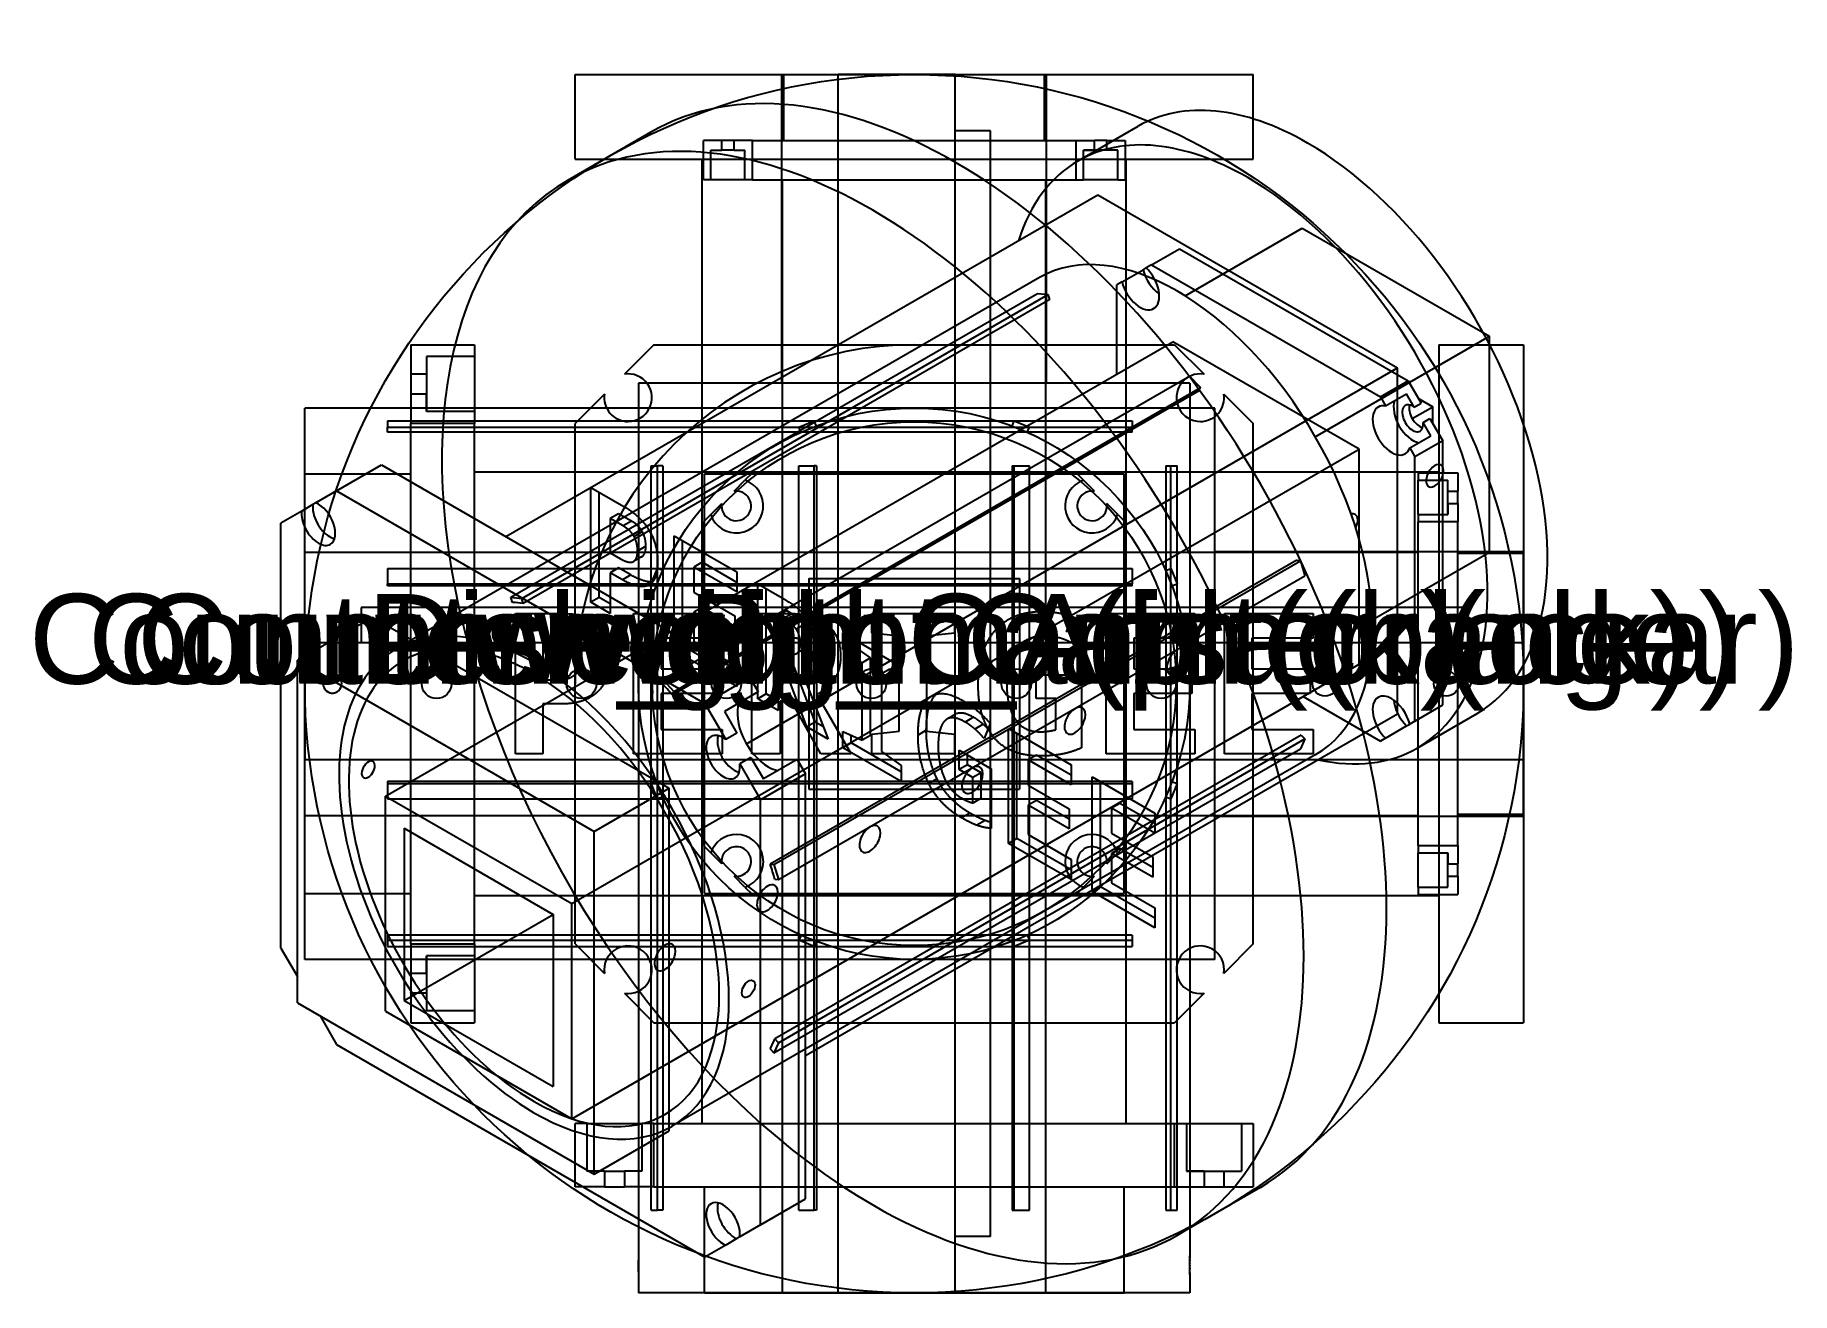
# Model space of a CAD drawing. Header units: millimetres. Extents: x 175.7 to 244.2, y 124.8 to 173.8.
import ezdxf
from ezdxf.enums import TextEntityAlignment as Align

# ---------------------------------------------------------------- set-up
doc = ezdxf.new("R2010")
doc.units = ezdxf.units.MM
for name, color, linetype in [('A_07_Boom_Counterweight_Counterweight_Arm', 7, 'CONTINUOUS'), ('A_07_Boom_Counterweight_Counterweight_Canister', 7, 'CONTINUOUS'), ('A_07_Boom_Counterweight_Counterweight_Cap', 7, 'CONTINUOUS'), ('A_07_Boom_Counterweight_Dish_Boom', 7, 'CONTINUOUS'), ('V_07_Boom_Counterweight_Counterweight_Arm_0', 7, 'CONTINUOUS'), ('V_07_Boom_Counterweight_Counterweight_Arm_1', 7, 'CONTINUOUS'), ('V_07_Boom_Counterweight_Counterweight_Arm_2', 7, 'CONTINUOUS'), ('V_07_Boom_Counterweight_Counterweight_Arm_3', 7, 'CONTINUOUS'), ('V_07_Boom_Counterweight_Counterweight_Canister_0', 7, 'CONTINUOUS'), ('V_07_Boom_Counterweight_Counterweight_Canister_1', 7, 'CONTINUOUS'), ('V_07_Boom_Counterweight_Counterweight_Canister_2', 7, 'CONTINUOUS'), ('V_07_Boom_Counterweight_Counterweight_Canister_3', 7, 'CONTINUOUS'), ('V_07_Boom_Counterweight_Counterweight_Cap_0', 7, 'CONTINUOUS'), ('V_07_Boom_Counterweight_Counterweight_Cap_1', 7, 'CONTINUOUS'), ('V_07_Boom_Counterweight_Counterweight_Cap_2', 7, 'CONTINUOUS'), ('V_07_Boom_Counterweight_Counterweight_Cap_3', 7, 'CONTINUOUS'), ('V_07_Boom_Counterweight_Dish_Boom_0', 7, 'CONTINUOUS'), ('V_07_Boom_Counterweight_Dish_Boom_1', 7, 'CONTINUOUS'), ('V_07_Boom_Counterweight_Dish_Boom_2', 7, 'CONTINUOUS'), ('V_07_Boom_Counterweight_Dish_Boom_3', 7, 'CONTINUOUS')]:
    doc.layers.add(name, color=color, linetype=linetype)
doc.styles.get("Standard").update_dxf_attribs({"font": 'arial.ttf'})

msp = doc.modelspace()

# ---------------------------------------------------------------- texts
at = {"layer": 'A_07_Boom_Counterweight_Counterweight_Arm'}
msp.add_text('Counterweight_Arm  (black)', height=3.5, dxfattribs=at).set_placement((210, 148.5), align=Align.CENTER)
at = {"layer": 'A_07_Boom_Counterweight_Counterweight_Canister'}
msp.add_text('Counterweight_Canister  (clear)', height=3.5, dxfattribs=at).set_placement((210, 148.5), align=Align.CENTER)
at = {"layer": 'A_07_Boom_Counterweight_Counterweight_Cap'}
msp.add_text('Counterweight_Cap  (orange)', height=3.5, dxfattribs=at).set_placement((210, 148.5), align=Align.CENTER)
at = {"layer": 'A_07_Boom_Counterweight_Dish_Boom'}
msp.add_text('Dish_Boom  (black)', height=3.5, dxfattribs=at).set_placement((210, 148.5), align=Align.CENTER)

# ---------------------------------------------------------------- linework, layer by layer
at = {"layer": 'V_07_Boom_Counterweight_Counterweight_Arm_0'}
for p, q in [((202.979, 156.003), (203.405, 156.43)), ((203.692, 156.716), (203.405, 156.43)), ((203.692, 156.716), (216.308, 156.716)), ((216.308, 156.716), (216.595, 156.43)), ((217.021, 156.003), (216.595, 156.43)), ((202.07, 155.095), (202.497, 155.521)), ((217.93, 155.095), (217.503, 155.521)), ((202.07, 155.095), (201.784, 154.808)), ((201.784, 142.192), (201.784, 154.808)), ((217.93, 155.095), (218.216, 154.808)), ((218.216, 142.192), (218.216, 154.808)), ((204.865, 143.365), (204.865, 153.635)), ((204.865, 153.635), (215.135, 153.635)), ((215.135, 143.365), (215.135, 153.635)), ((205.892, 152.608), (214.108, 152.608)), ((205.892, 152.608), (205.892, 144.392)), ((214.108, 152.608), (214.108, 144.392)), ((205.892, 144.392), (214.108, 144.392)), ((204.865, 143.365), (215.135, 143.365)), ((201.784, 142.192), (202.07, 141.905)), ((202.497, 141.479), (202.07, 141.905)), ((217.503, 141.479), (217.93, 141.905)), ((218.216, 142.192), (217.93, 141.905)), ((203.405, 140.57), (202.979, 140.997)), ((203.405, 140.57), (203.692, 140.284)), ((216.595, 140.57), (216.308, 140.284)), ((216.595, 140.57), (217.021, 140.997)), ((203.692, 140.284), (216.308, 140.284))]:
    msp.add_line(p, q, dxfattribs=at)
for centre, radius, start, end in [((203.068, 155.432), 1.053, -161.29442, 71.29442), ((216.932, 155.432), 1.053, 108.70558, -18.70558), ((203.068, 155.432), 0.578, 171.17528, 90), ((203.068, 155.432), 0.578, 90, 98.82472), ((216.932, 155.432), 0.578, 90, 8.82472), ((216.932, 155.432), 0.578, 81.17528, 90), ((203.068, 141.568), 1.053, 90, 161.29442), ((203.068, 141.568), 1.053, -71.29442, 90), ((216.932, 141.568), 1.053, 90, -108.70558), ((216.932, 141.568), 1.053, 18.70558, 90), ((203.068, 141.568), 0.578, 90, -171.17528), ((203.068, 141.568), 0.578, -98.82472, 90), ((216.932, 141.568), 0.578, 90, -81.17528), ((216.932, 141.568), 0.578, -8.82472, 90)]:
    msp.add_arc(centre, radius, start, end, dxfattribs=at)
at = {"layer": 'V_07_Boom_Counterweight_Counterweight_Arm_1'}
for p, q in [((204.916, 169.682), (204.916, 172.25)), ((204.916, 172.25), (215.084, 172.25)), ((215.084, 169.682), (215.084, 172.25)), ((202.497, 169.682), (201.784, 169.682)), ((201.784, 168.142), (201.784, 169.682)), ((202.07, 168.142), (202.07, 169.3)), ((202.07, 169.3), (202.497, 169.3)), ((202.497, 169.3), (202.497, 169.682)), ((203.692, 169.682), (202.979, 169.682)), ((202.979, 169.3), (202.979, 169.682)), ((202.979, 169.3), (203.405, 169.3)), ((203.405, 168.142), (203.405, 169.3)), ((203.692, 169.682), (216.308, 169.682)), ((203.692, 168.142), (203.692, 169.682)), ((216.308, 169.682), (217.021, 169.682)), ((216.308, 168.142), (216.308, 169.682)), ((217.021, 169.3), (216.595, 169.3)), ((216.595, 168.142), (216.595, 169.3)), ((217.021, 169.3), (217.021, 169.682)), ((217.503, 169.682), (218.216, 169.682)), ((217.503, 169.3), (217.503, 169.682)), ((217.93, 169.3), (217.503, 169.3)), ((217.93, 168.142), (217.93, 169.3)), ((218.216, 169.682), (218.216, 168.142)), ((202.07, 168.142), (201.784, 168.142)), ((203.692, 168.142), (203.405, 168.142)), ((203.692, 168.142), (216.308, 168.142)), ((204.865, 124.75), (204.865, 168.142)), ((215.135, 124.75), (215.135, 168.142)), ((216.308, 168.142), (216.595, 168.142)), ((217.93, 168.142), (218.216, 168.142)), ((204.865, 124.75), (215.135, 124.75))]:
    msp.add_line(p, q, dxfattribs=at)
for points, knots in [([(202.979, 169.682), (202.859, 169.682), (202.745, 169.682), (202.659, 169.682), (202.573, 169.682), (202.516, 169.682), (202.497, 169.682)], [3.295613, 3.295613, 3.295613, 3.295613, 3.926991, 3.926991, 3.926991, 4.558369, 4.558369, 4.558369, 4.558369]), ([(202.979, 169.3), (202.859, 169.3), (202.745, 169.3), (202.659, 169.3), (202.573, 169.3), (202.516, 169.3), (202.497, 169.3)], [3.295613, 3.295613, 3.295613, 3.295613, 3.926991, 3.926991, 3.926991, 4.558369, 4.558369, 4.558369, 4.558369]), ([(217.503, 169.682), (217.484, 169.682), (217.427, 169.682), (217.341, 169.682), (217.255, 169.682), (217.141, 169.682), (217.021, 169.682)], [1.724817, 1.724817, 1.724817, 1.724817, 2.356194, 2.356194, 2.356194, 2.987572, 2.987572, 2.987572, 2.987572]), ([(217.503, 169.3), (217.484, 169.3), (217.427, 169.3), (217.341, 169.3), (217.255, 169.3), (217.141, 169.3), (217.021, 169.3)], [1.724817, 1.724817, 1.724817, 1.724817, 2.356194, 2.356194, 2.356194, 2.987572, 2.987572, 2.987572, 2.987572]), ([(203.405, 168.142), (203.143, 168.142), (202.849, 168.142), (202.601, 168.142), (202.531, 168.142), (202.465, 168.142), (202.403, 168.142), (202.374, 168.142), (202.345, 168.142), (202.316, 168.142), (202.29, 168.142), (202.264, 168.142), (202.238, 168.142), (202.215, 168.142), (202.193, 168.142), (202.171, 168.142), (202.152, 168.142), (202.133, 168.142), (202.115, 168.142), (202.1, 168.142), (202.085, 168.142), (202.07, 168.142)], [2.815119, 2.815119, 2.815119, 2.815119, 3.600517, 3.600517, 3.600517, 3.824916, 3.824916, 3.824916, 3.937116, 3.937116, 3.937116, 4.049316, 4.049316, 4.049316, 4.161516, 4.161516, 4.161516, 4.273715, 4.273715, 4.273715, 4.385915, 4.385915, 4.385915, 4.385915]), ([(217.93, 168.142), (217.915, 168.142), (217.9, 168.142), (217.885, 168.142), (217.867, 168.142), (217.848, 168.142), (217.829, 168.142), (217.807, 168.142), (217.785, 168.142), (217.762, 168.142), (217.736, 168.142), (217.71, 168.142), (217.684, 168.142), (217.655, 168.142), (217.626, 168.142), (217.597, 168.142), (217.535, 168.142), (217.469, 168.142), (217.399, 168.142), (217.151, 168.142), (216.857, 168.142), (216.595, 168.142)], [1.89727, 1.89727, 1.89727, 1.89727, 2.00947, 2.00947, 2.00947, 2.12167, 2.12167, 2.12167, 2.23387, 2.23387, 2.23387, 2.346069, 2.346069, 2.346069, 2.458269, 2.458269, 2.458269, 2.682668, 2.682668, 2.682668, 3.468067, 3.468067, 3.468067, 3.468067])]:
    msp.add_open_spline(points, degree=3, knots=knots, dxfattribs=at)
for points, degree in [([(202.497, 169.682), (202.497, 169.682)], 1), ([(203.068, 169.3), (203.188, 169.3), (203.308, 169.3), (203.405, 169.3)], 3), ([(216.595, 169.3), (216.692, 169.3), (216.812, 169.3), (216.932, 169.3)], 3)]:
    msp.add_open_spline(points, degree=degree, dxfattribs=at)
at = {"layer": 'V_07_Boom_Counterweight_Counterweight_Arm_2'}
for p, q in [((229.642, 156.716), (229.642, 156.43)), ((229.642, 156.716), (231.182, 156.716)), ((229.642, 156.43), (230.8, 156.43)), ((230.8, 156.003), (230.8, 156.43)), ((231.182, 156.716), (231.182, 156.003)), ((230.8, 156.003), (231.182, 156.003)), ((230.8, 155.095), (230.8, 155.521)), ((230.8, 155.521), (231.182, 155.521)), ((231.182, 155.521), (231.182, 154.808)), ((229.642, 155.095), (229.642, 154.808)), ((229.642, 155.095), (230.8, 155.095)), ((229.642, 142.192), (229.642, 154.808)), ((231.182, 154.808), (229.642, 154.808)), ((231.182, 142.192), (231.182, 154.808)), ((186.25, 153.635), (229.642, 153.635)), ((186.25, 143.365), (186.25, 153.635)), ((231.182, 153.584), (233.75, 153.584)), ((233.75, 143.416), (233.75, 153.584)), ((186.25, 143.365), (229.642, 143.365)), ((231.182, 143.416), (233.75, 143.416)), ((229.642, 142.192), (229.642, 141.905)), ((229.642, 142.192), (231.182, 142.192)), ((229.642, 141.905), (230.8, 141.905)), ((230.8, 141.479), (230.8, 141.905)), ((231.182, 142.192), (231.182, 141.479)), ((230.8, 141.479), (231.182, 141.479)), ((229.642, 140.57), (230.8, 140.57)), ((229.642, 140.57), (229.642, 140.284)), ((230.8, 140.57), (230.8, 140.997)), ((230.8, 140.997), (231.182, 140.997)), ((231.182, 140.997), (231.182, 140.284)), ((229.642, 140.284), (231.182, 140.284))]:
    msp.add_line(p, q, dxfattribs=at)
for centre in [(191.385, 148.5), (197.034, 148.5), (202.682, 148.5), (208.331, 148.5), (213.98, 148.5), (219.628, 148.5)]:
    msp.add_circle(centre, 0.578, dxfattribs=at)
for points, knots in [([(229.642, 155.095), (229.642, 155.357), (229.642, 155.651), (229.642, 155.899), (229.642, 155.969), (229.642, 156.035), (229.642, 156.097), (229.642, 156.126), (229.642, 156.155), (229.642, 156.184), (229.642, 156.21), (229.642, 156.236), (229.642, 156.262), (229.642, 156.285), (229.642, 156.307), (229.642, 156.329), (229.642, 156.348), (229.642, 156.367), (229.642, 156.385), (229.642, 156.4), (229.642, 156.415), (229.642, 156.43)], [4.385915, 4.385915, 4.385915, 4.385915, 5.171313, 5.171313, 5.171313, 5.395713, 5.395713, 5.395713, 5.507912, 5.507912, 5.507912, 5.620112, 5.620112, 5.620112, 5.732312, 5.732312, 5.732312, 5.844512, 5.844512, 5.844512, 5.956711, 5.956711, 5.956711, 5.956711]), ([(230.8, 155.521), (230.8, 155.641), (230.8, 155.755), (230.8, 155.841), (230.8, 155.927), (230.8, 155.984), (230.8, 156.003)], [4.866409, 4.866409, 4.866409, 4.866409, 5.497787, 5.497787, 5.497787, 6.129165, 6.129165, 6.129165, 6.129165]), ([(231.182, 155.521), (231.182, 155.641), (231.182, 155.755), (231.182, 155.841), (231.182, 155.927), (231.182, 155.984), (231.182, 156.003)], [4.866409, 4.866409, 4.866409, 4.866409, 5.497787, 5.497787, 5.497787, 6.129165, 6.129165, 6.129165, 6.129165]), ([(229.642, 140.57), (229.642, 140.585), (229.642, 140.6), (229.642, 140.615), (229.642, 140.633), (229.642, 140.652), (229.642, 140.671), (229.642, 140.693), (229.642, 140.715), (229.642, 140.738), (229.642, 140.764), (229.642, 140.79), (229.642, 140.816), (229.642, 140.845), (229.642, 140.874), (229.642, 140.903), (229.642, 140.935), (229.642, 140.967), (229.642, 140.998), (229.642, 141.033), (229.642, 141.067), (229.642, 141.101), (229.642, 141.349), (229.642, 141.643), (229.642, 141.905)], [3.468067, 3.468067, 3.468067, 3.468067, 3.580266, 3.580266, 3.580266, 3.692466, 3.692466, 3.692466, 3.804666, 3.804666, 3.804666, 3.916866, 3.916866, 3.916866, 4.029065, 4.029065, 4.029065, 4.141265, 4.141265, 4.141265, 4.253465, 4.253465, 4.253465, 5.038863, 5.038863, 5.038863, 5.038863]), ([(230.8, 140.997), (230.8, 141.016), (230.8, 141.073), (230.8, 141.159), (230.8, 141.245), (230.8, 141.359), (230.8, 141.479)], [3.295613, 3.295613, 3.295613, 3.295613, 3.926991, 3.926991, 3.926991, 4.558369, 4.558369, 4.558369, 4.558369]), ([(231.182, 140.997), (231.182, 141.016), (231.182, 141.073), (231.182, 141.159), (231.182, 141.245), (231.182, 141.359), (231.182, 141.479)], [3.295613, 3.295613, 3.295613, 3.295613, 3.926991, 3.926991, 3.926991, 4.558369, 4.558369, 4.558369, 4.558369])]:
    msp.add_open_spline(points, degree=3, knots=knots, dxfattribs=at)
for points in [[(230.8, 155.521), (230.8, 155.373), (230.8, 155.216), (230.8, 155.095)], [(230.8, 141.905), (230.8, 141.784), (230.8, 141.627), (230.8, 141.479)]]:
    msp.add_open_spline(points, degree=3, dxfattribs=at)
at = {"layer": 'V_07_Boom_Counterweight_Counterweight_Arm_3'}
for p, q in [((219.247, 164.829), (220.336, 165.458)), ((220.336, 165.458), (229.257, 160.308)), ((218.1, 164.167), (218.919, 164.64)), ((218.919, 164.64), (219.044, 164.712)), ((219.247, 164.829), (219.044, 164.712)), ((219.247, 164.829), (228.168, 159.679)), ((218.1, 164.167), (217.898, 164.05)), ((217.898, 160.577), (217.898, 164.05)), ((189.394, 144.12), (220.076, 161.835)), ((227.338, 157.642), (220.076, 161.835)), ((228.168, 159.679), (229.257, 160.308)), ((229.257, 160.308), (229.761, 159.435)), ((228.168, 159.679), (228.371, 159.328)), ((228.371, 159.328), (229.189, 159.8)), ((229.491, 159.278), (229.189, 159.8)), ((229.657, 159.616), (230.207, 159.298)), ((229.41, 158.838), (230.207, 159.298)), ((229.491, 159.278), (229.761, 159.435)), ((229.832, 158.688), (230.102, 158.844)), ((230.102, 158.844), (230.606, 157.971)), ((230.207, 158.663), (230.207, 159.298)), ((229.314, 157.693), (230.133, 158.166)), ((230.133, 158.166), (229.832, 158.688)), ((196.656, 139.927), (227.338, 157.642)), ((227.338, 149.256), (227.338, 157.642)), ((229.314, 157.693), (229.517, 157.342)), ((230.606, 157.971), (229.517, 157.342)), ((230.606, 147.67), (230.606, 157.971)), ((229.517, 147.041), (229.517, 157.342)), ((196.656, 131.542), (227.338, 149.256)), ((225.16, 147.999), (228.168, 146.262)), ((229.517, 147.041), (230.606, 147.67)), ((228.371, 146.379), (229.189, 146.852)), ((229.189, 146.852), (229.314, 146.924)), ((229.517, 147.041), (229.314, 146.924)), ((228.371, 146.379), (228.168, 146.262)), ((189.394, 135.735), (189.394, 144.12)), ((189.394, 144.12), (196.656, 139.927)), ((190.12, 142.862), (195.93, 139.508)), ((190.12, 142.862), (190.12, 136.154)), ((196.656, 131.542), (196.656, 139.927)), ((190.12, 136.154), (195.93, 139.508)), ((195.93, 139.508), (195.93, 132.8)), ((189.394, 135.735), (196.656, 131.542)), ((190.12, 136.154), (195.93, 132.8))]:
    msp.add_line(p, q, dxfattribs=at)
for centre, major_axis, start_param, end_param in [((219.624, 164.509), (0.526, -0.912), -2.029721, -0.891186), ((218.805, 164.036), (0.526, -0.912), 0, -4.253465), ((218.805, 164.036), (0.526, -0.912), -2.029721, 0), ((229.428, 158.848), (0.526, -0.912), -2.682668, -0.458924), ((228.609, 158.376), (0.526, -0.912), -3.141593, 0), ((228.609, 158.376), (0.526, -0.912), -3.600517, -3.141593), ((229.428, 158.848), (0.289, -0.5), -3.141593, 0), ((229.428, 158.848), (0.289, -0.5), -3.926991, -3.141593), ((229.699, 159.005), (0.289, -0.5), -2.65427, -0.487323), ((229.428, 158.848), (0.289, -0.5), -4.081011, -3.926991), ((229.428, 158.848), (0.289, -0.5), 0, -5.343767), ((228.609, 158.376), (0.526, -0.912), 0, -5.824261), ((220.258, 149.361), (-0.289, -0.5), 3.926991, 0), ((220.258, 149.361), (-0.289, -0.5), 0, 3.141593), ((220.258, 149.361), (-0.289, -0.5), 3.141593, 3.926991), ((228.609, 147.055), (0.526, -0.912), -3.141593, -1.111872), ((228.609, 147.055), (0.526, -0.912), -3.926991, -3.141593), ((228.609, 147.055), (0.526, -0.912), -5.171313, -3.926991), ((216.264, 147.055), (-0.289, -0.5), 3.926991, 0), ((216.264, 147.055), (-0.289, -0.5), 0, 3.141593), ((216.264, 147.055), (-0.289, -0.5), 3.141593, 3.926991), ((229.428, 147.528), (0.526, -0.912), -2.250407, -1.111872), ((212.269, 144.749), (-0.289, -0.5), 3.926991, 0), ((212.269, 144.749), (-0.289, -0.5), 0, 3.141593), ((212.269, 144.749), (-0.289, -0.5), 3.141593, 3.926991), ((208.275, 142.443), (-0.289, -0.5), 3.926991, 0), ((208.275, 142.443), (-0.289, -0.5), 0, 3.141593), ((208.275, 142.443), (-0.289, -0.5), 3.141593, 3.926991), ((204.281, 140.137), (-0.289, -0.5), 3.926991, 0), ((204.281, 140.137), (-0.289, -0.5), 0, 3.141593), ((204.281, 140.137), (-0.289, -0.5), 3.141593, 3.926991), ((200.287, 137.831), (-0.289, -0.5), 3.926991, 0), ((200.287, 137.831), (-0.289, -0.5), 0, 3.141593), ((200.287, 137.831), (-0.289, -0.5), 3.141593, 3.926991)]:
    msp.add_ellipse(centre, major_axis=major_axis, ratio=0.57735, start_param=start_param, end_param=end_param, dxfattribs=at)
at = {"layer": 'V_07_Boom_Counterweight_Counterweight_Canister_0'}
for p, q in [((205.507, 158.504), (206.103, 158.751)), ((205.591, 158.301), (205.507, 158.504)), ((206.187, 158.547), (206.103, 158.751)), ((213.813, 158.547), (213.897, 158.751)), ((213.897, 158.751), (214.493, 158.504)), ((214.409, 158.301), (214.493, 158.504)), ((199.749, 152.397), (199.996, 152.993)), ((200.199, 152.909), (199.996, 152.993)), ((219.801, 152.909), (220.004, 152.993)), ((220.004, 152.993), (220.251, 152.397)), ((199.953, 152.313), (199.749, 152.397)), ((220.047, 152.313), (220.251, 152.397)), ((199.953, 144.687), (199.749, 144.603)), ((199.996, 144.007), (199.749, 144.603)), ((220.251, 144.603), (220.004, 144.007)), ((220.047, 144.687), (220.251, 144.603)), ((200.199, 144.091), (199.996, 144.007)), ((219.801, 144.091), (220.004, 144.007)), ((205.591, 138.699), (205.507, 138.496)), ((206.103, 138.249), (205.507, 138.496)), ((206.187, 138.453), (206.103, 138.249)), ((213.813, 138.453), (213.897, 138.249)), ((214.493, 138.496), (213.897, 138.249)), ((214.409, 138.699), (214.493, 138.496))]:
    msp.add_line(p, q, dxfattribs=at)
for radius in [10.747, 10.209]:
    msp.add_circle((210, 148.5), radius, dxfattribs=at)
for points, degree, knots in [([(199.26, 148.865), (199.259, 148.867), (199.258, 148.822), (199.256, 148.733), (199.254, 148.655), (199.253, 148.524), (199.254, 148.409), (199.256, 148.222), (199.26, 148.133), (199.26, 148.135)], 3, [0, 0, 0, 0, 0.1527285, 0.1527285, 0.1527285, 0.2857015, 0.2857015, 0.2857015, 0.4999233, 0.4999233, 0.4999233, 0.4999233]), ([(199.797, 148.865), (199.797, 148.867), (199.796, 148.822), (199.793, 148.733), (199.791, 148.655), (199.79, 148.524), (199.791, 148.409), (199.793, 148.222), (199.798, 148.133), (199.797, 148.135)], 3, [0, 0, 0, 0, 0.1527289, 0.1527289, 0.1527289, 0.285703, 0.285703, 0.285703, 0.4999239, 0.4999239, 0.4999239, 0.4999239]), ([(220.203, 148.135), (220.203, 148.133), (220.204, 148.178), (220.207, 148.267), (220.209, 148.345), (220.21, 148.476), (220.209, 148.591), (220.207, 148.778), (220.202, 148.867), (220.203, 148.865)], 3, [0, 0, 0, 0, 0.1527289, 0.1527289, 0.1527289, 0.285703, 0.285703, 0.285703, 0.499924, 0.499924, 0.499924, 0.499924]), ([(220.74, 148.135), (220.741, 148.133), (220.742, 148.178), (220.744, 148.267), (220.746, 148.345), (220.747, 148.476), (220.746, 148.591), (220.744, 148.778), (220.74, 148.867), (220.74, 148.865)], 3, [0, 0, 0, 0, 0.1527285, 0.1527285, 0.1527285, 0.2857015, 0.2857015, 0.2857015, 0.4999233, 0.4999233, 0.4999233, 0.4999233]), ([(220.74, 148.865), (220.74, 148.866), (220.742, 148.82), (220.744, 148.755), (220.746, 148.591), (220.746, 148.532), (220.747, 148.472)], 2, [0.4999233, 0.4999233, 0.4999233, 0.588709, 0.588709, 0.7144821, 0.7144821, 0.759136, 0.759136, 0.759136]), ([(199.26, 148.135), (199.26, 148.134), (199.258, 148.18), (199.256, 148.245), (199.254, 148.409), (199.254, 148.468), (199.253, 148.528)], 2, [0.4999233, 0.4999233, 0.4999233, 0.588709, 0.588709, 0.7144821, 0.7144821, 0.759136, 0.759136, 0.759136])]:
    msp.add_open_spline(points, degree=degree, knots=knots, dxfattribs=at)
for points in [[(199.257, 148.768), (199.257, 148.789), (199.258, 148.805)], [(220.743, 148.232), (220.743, 148.211), (220.742, 148.195)]]:
    msp.add_open_spline(points, degree=2, dxfattribs=at)
at = {"layer": 'V_07_Boom_Counterweight_Counterweight_Canister_1'}
for p, q in [((204.842, 160.214), (204.842, 172.25)), ((204.842, 172.25), (215.158, 172.25)), ((215.158, 160.214), (215.158, 172.25)), ((199.253, 160.214), (199.253, 126.19)), ((220.747, 160.214), (220.747, 126.19)), ((199.749, 127.974), (199.749, 156.99)), ((199.749, 156.99), (199.996, 156.99)), ((200.199, 156.99), (199.996, 156.99)), ((199.996, 127.974), (199.996, 156.99)), ((200.199, 156.99), (200.199, 127.974)), ((205.507, 127.974), (205.507, 156.99)), ((205.507, 156.99), (206.103, 156.99)), ((206.187, 156.99), (206.103, 156.99)), ((206.103, 127.974), (206.103, 156.99)), ((206.187, 156.99), (206.187, 127.974)), ((213.813, 156.99), (213.813, 127.974)), ((213.813, 156.99), (213.897, 156.99)), ((213.897, 127.974), (213.897, 156.99)), ((213.897, 156.99), (214.493, 156.99)), ((214.493, 127.974), (214.493, 156.99)), ((219.801, 156.99), (219.801, 127.974)), ((219.801, 156.99), (220.004, 156.99)), ((220.004, 127.974), (220.004, 156.99)), ((220.004, 156.99), (220.251, 156.99)), ((220.251, 127.974), (220.251, 156.99)), ((199.749, 127.974), (199.996, 127.974)), ((200.199, 127.974), (199.996, 127.974)), ((205.507, 127.974), (206.103, 127.974)), ((206.187, 127.974), (206.103, 127.974)), ((213.813, 127.974), (213.897, 127.974)), ((213.897, 127.974), (214.493, 127.974)), ((219.801, 127.974), (220.004, 127.974)), ((220.004, 127.974), (220.251, 127.974)), ((199.253, 125.459), (199.253, 124.75)), ((220.747, 125.459), (220.747, 124.75))]:
    msp.add_line(p, q, dxfattribs=at)
for points, degree in [([(220.747, 160.214), (220.477, 160.214), (219.682, 160.214), (218.402, 160.214), (216.7, 160.214), (214.663, 160.214), (212.391, 160.214), (210, 160.214), (207.609, 160.214), (205.337, 160.214), (203.3, 160.214), (201.598, 160.214), (200.318, 160.214), (199.523, 160.214), (199.253, 160.214)], 1), ([(199.256, 126.098), (199.256, 126.105)], 1), ([(199.256, 126.095), (199.256, 126.095)], 1), ([(199.257, 125.569), (199.26, 125.69), (199.261, 125.853), (199.258, 125.99)], 3), ([(199.258, 125.991), (199.258, 126.024)], 1), ([(220.743, 126.057), (220.742, 126.002)], 1), ([(220.747, 126.19), (220.747, 126.191), (220.745, 126.154), (220.744, 126.103)], 3), ([(220.74, 125.825), (220.74, 125.8)], 1), ([(220.741, 125.926), (220.741, 125.894)], 1), ([(220.741, 125.731), (220.741, 125.73)], 1), ([(220.741, 125.729), (220.741, 125.676)], 1), ([(220.744, 125.546), (220.745, 125.495), (220.747, 125.459), (220.747, 125.459)], 3), ([(220.747, 124.75), (220.477, 124.75), (219.682, 124.75), (218.402, 124.75), (216.7, 124.75), (214.663, 124.75), (212.391, 124.75), (210, 124.75), (207.609, 124.75), (205.337, 124.75), (203.3, 124.75), (201.598, 124.75), (200.318, 124.75), (199.523, 124.75), (199.253, 124.75)], 1)]:
    msp.add_open_spline(points, degree=degree, dxfattribs=at)
for points, knots in [([(199.253, 126.19), (199.254, 126.188), (199.254, 126.165), (199.256, 126.12), (199.258, 126.044), (199.26, 125.932), (199.26, 125.825)], [0.748836, 0.748836, 0.748836, 0.748836, 0.8378834, 0.8378834, 0.8378834, 1, 1, 1, 1]), ([(220.747, 125.459), (220.747, 125.459), (220.743, 125.562), (220.742, 125.669), (220.74, 125.775), (220.74, 125.896), (220.742, 126.001), (220.743, 126.1), (220.747, 126.19), (220.747, 126.19)], [0.251392, 0.251392, 0.251392, 0.251392, 0.4218957, 0.4218957, 0.4218957, 0.588709, 0.588709, 0.588709, 0.748836, 0.748836, 0.748836, 0.748836]), ([(199.26, 125.825), (199.26, 125.723), (199.258, 125.619), (199.256, 125.543), (199.255, 125.494), (199.253, 125.459), (199.253, 125.459)], [0, 0, 0, 0, 0.1527285, 0.1527285, 0.1527285, 0.251392, 0.251392, 0.251392, 0.251392])]:
    msp.add_open_spline(points, degree=3, knots=knots, dxfattribs=at)
at = {"layer": 'V_07_Boom_Counterweight_Counterweight_Canister_2'}
for p, q in [((221.714, 159.247), (186.25, 159.247)), ((189.474, 158.751), (218.49, 158.751)), ((189.474, 158.751), (189.474, 158.504)), ((189.474, 158.301), (189.474, 158.504)), ((189.474, 158.504), (218.49, 158.504)), ((218.49, 158.301), (189.474, 158.301)), ((218.49, 158.751), (218.49, 158.504)), ((218.49, 158.301), (218.49, 158.504)), ((221.714, 153.658), (233.75, 153.658)), ((233.75, 143.342), (233.75, 153.658)), ((189.474, 152.993), (218.49, 152.993)), ((189.474, 152.993), (189.474, 152.397)), ((218.49, 152.993), (218.49, 152.397)), ((189.474, 152.313), (189.474, 152.397)), ((189.474, 152.397), (218.49, 152.397)), ((218.49, 152.313), (189.474, 152.313)), ((218.49, 152.313), (218.49, 152.397)), ((218.49, 144.687), (189.474, 144.687)), ((189.474, 144.687), (189.474, 144.603)), ((189.474, 144.603), (218.49, 144.603)), ((189.474, 144.603), (189.474, 144.007)), ((218.49, 144.687), (218.49, 144.603)), ((218.49, 144.603), (218.49, 144.007)), ((189.474, 144.007), (218.49, 144.007)), ((221.714, 143.342), (233.75, 143.342)), ((218.49, 138.699), (189.474, 138.699)), ((189.474, 138.699), (189.474, 138.496)), ((189.474, 138.496), (218.49, 138.496)), ((189.474, 138.496), (189.474, 138.249)), ((218.49, 138.699), (218.49, 138.496)), ((218.49, 138.496), (218.49, 138.249)), ((221.714, 137.753), (186.25, 137.753)), ((189.474, 138.249), (218.49, 138.249))]:
    msp.add_line(p, q, dxfattribs=at)
for centre in [(226.012, 148.5), (230.741, 148.5)]:
    msp.add_circle(centre, 0.484, dxfattribs=at)
for points, degree in [([(186.25, 137.753), (186.25, 138.023), (186.25, 138.818), (186.25, 140.098), (186.25, 141.8), (186.25, 143.837), (186.25, 146.109), (186.25, 148.5), (186.25, 150.891), (186.25, 153.163), (186.25, 155.2), (186.25, 156.902), (186.25, 158.182), (186.25, 158.977), (186.25, 159.247)], 1), ([(221.714, 137.753), (221.714, 138.023), (221.714, 138.818), (221.714, 140.098), (221.714, 141.8), (221.714, 143.837), (221.714, 146.109), (221.714, 148.5), (221.714, 150.891), (221.714, 153.163), (221.714, 155.2), (221.714, 156.902), (221.714, 158.182), (221.714, 158.977), (221.714, 159.247)], 1), ([(186.973, 148.598), (186.972, 148.596)], 1), ([(186.973, 148.598), (186.972, 148.596)], 1), ([(186.972, 148.596), (186.972, 148.596)], 1), ([(186.972, 148.596), (186.972, 148.596)], 1), ([(186.982, 148.627), (186.973, 148.598)], 1), ([(186.98, 148.623), (186.973, 148.598)], 1), ([(186.981, 148.625), (186.98, 148.623)], 1), ([(186.982, 148.627), (186.982, 148.626)], 1), ([(187.022, 148.705), (187.022, 148.705)], 1), ([(187.022, 148.705), (187.022, 148.705)], 1), ([(187.038, 148.726), (187.038, 148.726)], 1), ([(187.038, 148.726), (187.038, 148.726)], 1), ([(187.087, 148.777), (187.07, 148.762)], 1), ([(187.087, 148.777), (187.07, 148.762)], 1), ([(187.087, 148.778), (187.087, 148.778)], 1), ([(187.087, 148.778), (187.087, 148.777)], 1), ([(187.087, 148.778), (187.087, 148.778)], 1), ([(187.087, 148.778), (187.087, 148.777)], 1), ([(187.088, 148.779), (187.088, 148.779)], 1), ([(187.088, 148.779), (187.088, 148.779)], 1), ([(187.088, 148.778), (187.088, 148.778)], 1), ([(187.088, 148.778), (187.088, 148.778)], 1), ([(187.093, 148.783), (187.089, 148.779)], 1), ([(187.093, 148.783), (187.089, 148.779)], 1), ([(187.145, 148.818), (187.118, 148.803), (187.094, 148.783)], 2), ([(187.145, 148.818), (187.118, 148.803), (187.094, 148.783)], 2), ([(187.219, 148.85), (187.21, 148.847)], 1), ([(187.219, 148.85), (187.21, 148.847)], 1), ([(187.321, 148.865), (187.292, 148.864)], 1), ([(187.321, 148.865), (187.292, 148.864)], 1), ([(187.325, 148.865), (187.321, 148.865)], 1), ([(187.325, 148.865), (187.321, 148.865)], 1), ([(187.357, 148.864), (187.35, 148.864)], 1), ([(187.357, 148.864), (187.351, 148.864)], 1), ([(187.434, 148.849), (187.426, 148.851)], 1), ([(187.427, 148.851), (187.426, 148.851)], 1), ([(187.43, 148.85), (187.427, 148.851)], 1), ([(187.432, 148.849), (187.431, 148.85)], 1), ([(187.431, 148.85), (187.431, 148.85)], 1), ([(187.432, 148.849), (187.432, 148.849)], 1), ([(187.433, 148.849), (187.433, 148.849)], 1), ([(187.438, 148.847), (187.434, 148.849)], 1), ([(187.434, 148.849), (187.434, 148.849)], 1), ([(187.434, 148.849), (187.434, 148.849)], 1), ([(187.435, 148.848), (187.434, 148.848)], 1), ([(187.438, 148.847), (187.435, 148.848)], 1), ([(187.443, 148.846), (187.438, 148.847)], 1), ([(187.443, 148.846), (187.438, 148.847)], 1), ([(187.445, 148.845), (187.444, 148.845)], 1), ([(187.445, 148.845), (187.444, 148.845)], 1), ([(187.448, 148.844), (187.445, 148.845)], 1), ([(187.446, 148.845), (187.445, 148.845)], 1), ([(187.448, 148.844), (187.448, 148.844)], 1), ([(187.449, 148.843), (187.449, 148.844)], 1), ([(187.449, 148.844), (187.449, 148.844)], 1), ([(187.45, 148.843), (187.45, 148.843)], 1), ([(187.452, 148.843), (187.451, 148.843)], 1), ([(187.453, 148.842), (187.453, 148.842)], 1), ([(187.454, 148.842), (187.454, 148.842)], 1), ([(187.455, 148.841), (187.455, 148.841)], 1), ([(187.457, 148.841), (187.457, 148.841)], 1), ([(187.458, 148.84), (187.458, 148.84)], 1), ([(187.459, 148.84), (187.459, 148.84)], 1), ([(187.524, 148.807), (187.524, 148.807)], 1), ([(187.524, 148.806), (187.524, 148.806)], 1), ([(187.524, 148.806), (187.524, 148.806)], 1), ([(187.527, 148.805), (187.525, 148.805)], 1), ([(187.529, 148.803), (187.528, 148.804)], 1), ([(187.645, 148.676), (187.644, 148.677)], 1), ([(187.644, 148.677), (187.644, 148.677)], 1), ([(187.654, 148.658), (187.654, 148.658)], 1), ([(187.654, 148.658), (187.654, 148.658)], 1), ([(187.662, 148.639), (187.657, 148.651)], 1), ([(187.663, 148.639), (187.662, 148.639)], 1), ([(187.671, 148.616), (187.663, 148.639)], 1), ([(187.679, 148.588), (187.679, 148.589)], 1), ([(186.96, 148.514), (186.959, 148.509)], 1), ([(186.96, 148.514), (186.959, 148.491)], 1), ([(186.959, 148.509), (186.959, 148.492)], 1), ([(186.959, 148.492), (186.959, 148.491)], 1), ([(186.959, 148.491), (186.96, 148.484)], 1), ([(186.959, 148.491), (186.96, 148.486)], 1), ([(186.96, 148.516), (186.96, 148.514)], 1), ([(186.96, 148.516), (186.96, 148.514)], 1), ([(186.96, 148.486), (186.96, 148.483)], 1), ([(186.96, 148.484), (186.96, 148.483)], 1), ([(186.96, 148.483), (186.96, 148.483)], 1), ([(186.96, 148.483), (186.96, 148.482)], 1), ([(186.96, 148.483), (186.96, 148.481)], 1), ([(186.96, 148.482), (186.96, 148.482)], 1), ([(186.96, 148.482), (186.96, 148.481)], 1), ([(186.963, 148.447), (186.974, 148.398)], 1), ([(186.963, 148.445), (186.966, 148.429)], 1), ([(186.966, 148.428), (186.966, 148.428)], 1), ([(186.972, 148.405), (186.972, 148.405)], 1), ([(186.972, 148.404), (186.972, 148.404)], 1), ([(186.972, 148.404), (186.974, 148.398)], 1), ([(186.974, 148.398), (186.974, 148.397)], 1), ([(186.974, 148.398), (186.974, 148.397)], 1), ([(186.974, 148.397), (186.974, 148.397)], 1), ([(186.974, 148.397), (186.975, 148.395)], 1), ([(186.974, 148.397), (186.974, 148.397)], 1), ([(186.974, 148.397), (186.975, 148.395)], 1), ([(186.975, 148.395), (186.975, 148.394)], 1), ([(186.975, 148.395), (186.975, 148.394)], 1), ([(186.999, 148.333), (187.013, 148.308), (187.029, 148.285)], 2), ([(187.029, 148.285), (187.032, 148.281)], 1), ([(187.032, 148.281), (187.033, 148.28)], 1), ([(187.033, 148.279), (187.035, 148.278)], 1), ([(187.035, 148.278), (187.038, 148.273)], 1), ([(187.038, 148.273), (187.039, 148.272)], 1), ([(187.039, 148.272), (187.039, 148.272)], 1), ([(187.04, 148.271), (187.04, 148.271)], 1), ([(187.051, 148.258), (187.08, 148.226), (187.113, 148.202)], 2), ([(187.079, 148.229), (187.083, 148.226)], 1), ([(187.084, 148.225), (187.084, 148.225)], 1), ([(187.085, 148.225), (187.085, 148.225)], 1), ([(187.087, 148.223), (187.104, 148.209)], 1), ([(187.106, 148.207), (187.106, 148.207)], 1), ([(187.107, 148.207), (187.107, 148.207)], 1), ([(187.108, 148.206), (187.108, 148.206)], 1), ([(187.109, 148.205), (187.109, 148.205)], 1), ([(187.11, 148.205), (187.11, 148.205)], 1), ([(187.11, 148.204), (187.112, 148.203)], 1), ([(187.114, 148.202), (187.114, 148.202)], 1), ([(187.114, 148.201), (187.116, 148.2)], 1), ([(187.166, 148.171), (187.185, 148.163)], 1), ([(187.185, 148.163), (187.185, 148.163)], 1), ([(187.186, 148.162), (187.186, 148.162)], 1), ([(187.186, 148.162), (187.186, 148.162)], 1), ([(187.205, 148.155), (187.205, 148.155)], 1), ([(187.205, 148.155), (187.205, 148.155)], 1), ([(187.206, 148.155), (187.206, 148.155)], 1), ([(187.206, 148.155), (187.206, 148.155)], 1), ([(187.207, 148.154), (187.207, 148.154)], 1), ([(187.207, 148.154), (187.207, 148.154)], 1), ([(187.208, 148.154), (187.208, 148.154)], 1), ([(187.208, 148.154), (187.218, 148.151)], 1), ([(187.209, 148.153), (187.219, 148.15)], 1), ([(187.281, 148.137), (187.324, 148.135)], 1), ([(187.301, 148.135), (187.32, 148.135)], 1), ([(187.321, 148.135), (187.321, 148.135)], 1), ([(187.323, 148.135), (187.324, 148.135)], 1), ([(187.325, 148.135), (187.328, 148.135)], 1), ([(187.325, 148.135), (187.328, 148.135)], 1), ([(187.328, 148.135), (187.333, 148.135)], 1), ([(187.328, 148.135), (187.333, 148.135)], 1), ([(187.333, 148.135), (187.333, 148.135)], 1), ([(187.333, 148.135), (187.333, 148.135)], 1), ([(187.334, 148.135), (187.334, 148.135)], 1), ([(187.334, 148.135), (187.334, 148.135)], 1), ([(187.335, 148.135), (187.335, 148.135)], 1), ([(187.335, 148.135), (187.335, 148.135)], 1), ([(187.335, 148.135), (187.335, 148.135)], 1), ([(187.335, 148.135), (187.335, 148.135)], 1), ([(187.336, 148.135), (187.336, 148.135)], 1), ([(187.336, 148.135), (187.336, 148.135)], 1), ([(187.337, 148.135), (187.337, 148.135)], 1), ([(187.337, 148.135), (187.337, 148.135)], 1), ([(187.337, 148.135), (187.337, 148.135)], 1), ([(187.337, 148.135), (187.337, 148.135)], 1), ([(187.338, 148.135), (187.338, 148.135)], 1), ([(187.338, 148.135), (187.338, 148.135)], 1), ([(187.338, 148.135), (187.338, 148.135)], 1), ([(187.338, 148.135), (187.338, 148.135)], 1), ([(187.339, 148.135), (187.339, 148.135)], 1), ([(187.339, 148.135), (187.339, 148.135)], 1), ([(187.34, 148.135), (187.34, 148.135)], 1), ([(187.34, 148.135), (187.34, 148.135)], 1), ([(187.34, 148.135), (187.34, 148.135)], 1), ([(187.34, 148.135), (187.34, 148.135)], 1), ([(187.341, 148.135), (187.341, 148.135)], 1), ([(187.341, 148.135), (187.341, 148.135)], 1), ([(187.342, 148.135), (187.342, 148.135)], 1), ([(187.342, 148.135), (187.342, 148.135)], 1), ([(187.342, 148.135), (187.342, 148.135)], 1), ([(187.342, 148.135), (187.342, 148.135)], 1), ([(187.343, 148.135), (187.343, 148.135)], 1), ([(187.343, 148.135), (187.343, 148.135)], 1), ([(187.344, 148.135), (187.344, 148.135)], 1), ([(187.344, 148.135), (187.344, 148.135)], 1), ([(187.344, 148.135), (187.344, 148.135)], 1), ([(187.344, 148.135), (187.345, 148.135)], 1), ([(187.345, 148.135), (187.377, 148.137), (187.408, 148.144)], 2), ([(187.345, 148.135), (187.345, 148.135)], 1), ([(187.346, 148.135), (187.377, 148.137), (187.408, 148.144)], 2), ([(187.411, 148.145), (187.426, 148.149)], 1), ([(187.411, 148.145), (187.426, 148.149)], 1), ([(187.428, 148.149), (187.431, 148.151)], 1), ([(187.428, 148.149), (187.431, 148.151)], 1), ([(187.432, 148.151), (187.436, 148.152)], 1), ([(187.432, 148.151), (187.436, 148.152)], 1), ([(187.505, 148.182), (187.514, 148.187)], 1), ([(187.512, 148.186), (187.512, 148.186)], 1), ([(187.512, 148.186), (187.512, 148.186)], 1), ([(187.513, 148.187), (187.513, 148.187)], 1), ([(187.513, 148.187), (187.513, 148.187)], 1), ([(187.513, 148.187), (187.514, 148.187)], 1), ([(187.514, 148.187), (187.521, 148.192)], 1), ([(187.514, 148.187), (187.514, 148.188)], 1), ([(187.521, 148.192), (187.522, 148.192)], 1), ([(187.522, 148.192), (187.522, 148.193)], 1), ([(187.577, 148.236), (187.58, 148.239)], 1), ([(187.577, 148.236), (187.58, 148.239)], 1), ([(187.581, 148.239), (187.581, 148.239)], 1), ([(187.581, 148.239), (187.581, 148.239)], 1), ([(187.582, 148.241), (187.582, 148.241)], 1), ([(187.582, 148.241), (187.582, 148.241)], 1), ([(187.583, 148.241), (187.589, 148.247)], 1), ([(187.583, 148.241), (187.584, 148.243)], 1), ([(187.585, 148.243), (187.589, 148.248)], 1), ([(187.595, 148.255), (187.604, 148.264)], 1), ([(187.595, 148.255), (187.596, 148.256)], 1), ([(187.596, 148.256), (187.605, 148.266)], 1), ([(187.604, 148.264), (187.605, 148.266)], 1), ([(187.605, 148.266), (187.605, 148.266)], 1), ([(187.633, 148.305), (187.646, 148.327)], 1), ([(187.647, 148.327), (187.648, 148.33)], 1), ([(187.653, 148.34), (187.654, 148.341)], 1), ([(187.653, 148.339), (187.653, 148.34)], 1), ([(187.684, 148.564), (187.684, 148.564)], 1), ([(187.689, 148.53), (187.685, 148.563)], 1), ([(187.685, 148.563), (187.685, 148.563)], 1), ([(187.689, 148.529), (187.689, 148.529)], 1), ([(187.689, 148.522), (187.689, 148.528)], 1)]:
    msp.add_open_spline(points, degree=degree, dxfattribs=at)
for knots in [[0, 0, 0, 0, 0.152728, 0.152728, 0.152728, 0.285702, 0.285702, 0.285702, 0.421896, 0.421896, 0.421896, 0.588709, 0.588709, 0.588709, 0.714482, 0.714482, 0.714482, 0.837883, 0.837883, 0.837883, 1, 1, 1, 1], [0, 0, 0, 0, 0.152729, 0.152729, 0.152729, 0.285703, 0.285703, 0.285703, 0.421898, 0.421898, 0.421898, 0.588708, 0.588708, 0.588708, 0.714482, 0.714482, 0.714482, 0.837884, 0.837884, 0.837884, 1, 1, 1, 1]]:
    msp.add_open_spline([(187.325, 148.135), (187.223, 148.135), (187.119, 148.176), (187.043, 148.267), (186.975, 148.345), (186.939, 148.476), (186.971, 148.591), (187.001, 148.709), (187.083, 148.79), (187.169, 148.831), (187.275, 148.88), (187.396, 148.877), (187.501, 148.82), (187.579, 148.778), (187.651, 148.699), (187.679, 148.591), (187.708, 148.485), (187.679, 148.363), (187.62, 148.285), (187.544, 148.182), (187.432, 148.135), (187.325, 148.135)], degree=3, knots=knots, dxfattribs=at)
at = {"layer": 'V_07_Boom_Counterweight_Counterweight_Canister_3'}
for p, q in [((220.557, 163.624), (225.122, 166.26)), ((225.122, 166.26), (232.417, 162.048)), ((214.885, 164.335), (189.809, 149.857)), ((194.285, 151.869), (214.802, 163.714)), ((194.706, 151.827), (215.223, 163.673)), ((214.802, 163.714), (215.223, 163.673)), ((215.283, 163.473), (215.223, 163.673)), ((215.283, 163.473), (194.766, 151.627)), ((225.632, 158.131), (232.417, 162.048)), ((232.417, 153.624), (232.417, 162.048)), ((200.217, 148.645), (220.735, 160.491)), ((220.735, 160.491), (221.156, 160.046)), ((221.096, 159.915), (200.579, 148.069)), ((200.638, 148.2), (221.156, 160.046)), ((221.096, 159.915), (221.156, 160.046)), ((227.852, 150.989), (232.417, 153.624)), ((224.909, 153.311), (204.392, 141.465)), ((204.535, 141.451), (225.053, 153.296)), ((204.71, 140.864), (225.227, 152.709)), ((224.909, 153.311), (225.053, 153.296)), ((225.053, 153.296), (225.227, 152.709)), ((194.344, 151.669), (194.285, 151.869)), ((194.285, 151.869), (194.706, 151.827)), ((194.766, 151.627), (194.706, 151.827)), ((200.158, 148.514), (200.217, 148.645)), ((200.217, 148.645), (200.638, 148.2)), ((200.579, 148.069), (200.638, 148.2)), ((204.535, 134.114), (225.053, 145.96)), ((225.084, 146.497), (204.566, 134.652)), ((204.71, 134.5), (225.227, 146.346)), ((225.227, 146.346), (225.053, 145.96)), ((225.084, 146.497), (225.227, 146.346)), ((225.632, 145.722), (200.555, 131.244)), ((204.392, 141.465), (204.535, 141.451)), ((204.535, 141.451), (204.71, 140.864)), ((204.566, 140.878), (204.71, 140.864)), ((204.392, 134.266), (204.535, 134.114)), ((204.71, 134.5), (204.535, 134.114)), ((204.566, 134.652), (204.71, 134.5))]:
    msp.add_line(p, q, dxfattribs=at)
for centre, major_axis, start_param, end_param in [((220.259, 155.028), (-5.373, 9.307), 3.141593, 0), ((230.289, 156.608), (-0.242, -0.419), 3.926991, 0), ((230.289, 156.608), (-0.242, -0.419), 0, 3.141593), ((230.289, 156.608), (-0.242, -0.419), 3.141593, 3.926991), ((226.946, 154.677), (-0.242, -0.419), 3.141593, 3.685377), ((226.946, 154.677), (-0.242, -0.419), 1.651107, 3.141593), ((195.182, 140.55), (-5.373, 9.307), 3.141593, 0), ((197.462, 141.867), (-5.373, 9.307), 5.860482, 5.920491), ((195.182, 140.55), (-5.105, 8.841), 3.141593, 0), ((195.182, 140.55), (-5.373, 9.307), 0, 2.356194), ((195.182, 140.55), (-5.105, 8.841), 0, 2.356194), ((197.462, 141.867), (-5.373, 9.307), 5.075084, 5.135093), ((197.462, 141.867), (-5.373, 9.307), 4.289685, 4.349694), ((197.462, 141.867), (-5.373, 9.307), 3.504287, 3.564296), ((195.182, 140.55), (-5.105, 8.841), 2.356194, 3.141593), ((195.182, 140.55), (-5.373, 9.307), 2.356194, 3.141593)]:
    msp.add_ellipse(centre, major_axis=major_axis, ratio=0.57735, start_param=start_param, end_param=end_param, dxfattribs=at)
for points, knots in [([(188.727, 145.453), (188.656, 145.411), (188.581, 145.335), (188.526, 145.231), (188.476, 145.141), (188.45, 145.02), (188.473, 144.938), (188.487, 144.89), (188.51, 144.857), (188.542, 144.839)], [0, 0, 0, 0, 0.1527289, 0.1527289, 0.1527289, 0.285703, 0.285703, 0.285703, 0.3646785, 0.3646785, 0.3646785, 0.3646785]), ([(188.542, 144.839), (188.632, 144.79), (188.754, 144.846), (188.851, 144.965), (188.905, 145.033), (188.954, 145.127), (188.973, 145.227), (188.998, 145.348), (188.963, 145.445), (188.908, 145.472)], [0.3646785, 0.3646785, 0.3646785, 0.3646785, 0.5887085, 0.5887085, 0.5887085, 0.7144818, 0.7144818, 0.7144818, 0.8627094, 0.8627094, 0.8627094, 0.8627094]), ([(203.356, 136.287), (203.3, 136.314), (203.266, 136.411), (203.29, 136.532), (203.311, 136.641), (203.367, 136.742), (203.427, 136.81), (203.522, 136.918), (203.636, 136.966), (203.721, 136.92)], [0.1376631, 0.1376631, 0.1376631, 0.1376631, 0.2857015, 0.2857015, 0.2857015, 0.4218957, 0.4218957, 0.4218957, 0.635325, 0.635325, 0.635325, 0.635325]), ([(203.721, 136.92), (203.754, 136.902), (203.777, 136.869), (203.791, 136.821), (203.812, 136.746), (203.791, 136.635), (203.748, 136.548), (203.693, 136.433), (203.612, 136.35), (203.536, 136.306)], [0.635325, 0.635325, 0.635325, 0.635325, 0.7144821, 0.7144821, 0.7144821, 0.8378834, 0.8378834, 0.8378834, 1, 1, 1, 1])]:
    msp.add_open_spline(points, degree=3, knots=knots, dxfattribs=at)
for points in [[(188.908, 145.472), (188.857, 145.501), (188.792, 145.49), (188.727, 145.453)], [(203.536, 136.306), (203.472, 136.269), (203.407, 136.258), (203.356, 136.287)]]:
    msp.add_open_spline(points, degree=3, dxfattribs=at)
at = {"layer": 'V_07_Boom_Counterweight_Counterweight_Cap_0'}
for p, q in [((194.456, 151.24), (196.275, 151.24)), ((194.456, 145.76), (194.456, 151.24)), ((199.061, 151.24), (202.516, 151.24)), ((199.061, 145.76), (199.061, 151.24)), ((202.516, 151.24), (202.516, 150.281)), ((203.667, 151.24), (205.133, 151.24)), ((203.667, 145.76), (203.667, 151.24)), ((208.35, 151.24), (211.573, 151.24)), ((208.35, 150.473), (208.35, 151.24)), ((211.573, 151.24), (211.573, 150.473)), ((216.479, 150.98), (216.133, 150.089)), ((217.484, 151.24), (220.939, 151.24)), ((217.484, 145.76), (217.484, 151.24)), ((220.939, 151.24), (220.939, 150.281)), ((222.09, 151.24), (225.544, 151.24)), ((222.09, 145.76), (222.09, 151.24)), ((225.544, 151.24), (225.544, 150.281)), ((195.53, 150.296), (195.53, 148.653)), ((196.237, 150.296), (195.53, 150.296)), ((200.136, 150.281), (200.136, 149.083)), ((202.516, 150.281), (200.136, 150.281)), ((204.78, 150.296), (204.78, 148.769)), ((205.087, 150.296), (204.78, 150.296)), ((209.417, 150.35), (208.35, 150.473)), ((209.417, 146.65), (209.417, 150.35)), ((211.573, 150.473), (210.484, 150.35)), ((210.484, 150.35), (210.484, 146.65)), ((218.559, 150.281), (218.559, 149.083)), ((220.939, 150.281), (218.559, 150.281)), ((223.164, 150.281), (223.164, 149.083)), ((225.544, 150.281), (223.164, 150.281)), ((195.53, 148.653), (196.091, 148.653)), ((200.136, 149.083), (202.401, 149.083)), ((202.401, 149.083), (202.401, 148.124)), ((204.78, 148.769), (205.11, 148.769)), ((214.759, 148.845), (216.525, 148.845)), ((214.759, 147.924), (214.759, 148.845)), ((216.525, 148.845), (216.525, 145.997)), ((218.559, 149.083), (220.823, 149.083)), ((220.823, 149.083), (220.823, 148.124)), ((223.164, 149.083), (225.429, 149.083)), ((225.429, 149.083), (225.429, 148.124)), ((200.136, 148.124), (200.136, 146.719)), ((202.401, 148.124), (200.136, 148.124)), ((206.2, 148.078), (207.543, 145.76)), ((215.519, 147.924), (214.759, 147.924)), ((215.519, 146.704), (215.519, 147.924)), ((218.559, 148.124), (218.559, 146.719)), ((220.823, 148.124), (218.559, 148.124)), ((223.164, 148.124), (223.164, 146.719)), ((225.429, 148.124), (223.164, 148.124)), ((195.53, 147.709), (195.53, 145.76)), ((196.206, 147.709), (195.53, 147.709)), ((204.78, 147.825), (204.78, 145.76)), ((205.218, 147.825), (204.78, 147.825)), ((206.361, 145.76), (205.218, 147.825)), ((200.136, 146.719), (202.516, 146.719)), ((202.516, 146.719), (202.516, 145.76)), ((208.35, 146.527), (209.417, 146.65)), ((208.35, 145.76), (208.35, 146.527)), ((210.484, 146.65), (211.573, 146.527)), ((211.573, 146.527), (211.573, 145.76)), ((218.559, 146.719), (220.939, 146.719)), ((220.939, 146.719), (220.939, 145.76)), ((223.164, 146.719), (225.544, 146.719)), ((225.544, 146.719), (225.544, 145.76)), ((195.53, 145.76), (194.456, 145.76)), ((202.516, 145.76), (199.061, 145.76)), ((204.78, 145.76), (203.667, 145.76)), ((207.543, 145.76), (206.361, 145.76)), ((211.573, 145.76), (208.35, 145.76)), ((220.939, 145.76), (217.484, 145.76)), ((225.544, 145.76), (222.09, 145.76))]:
    msp.add_line(p, q, dxfattribs=at)
msp.add_circle((210, 148.5), 23.75, dxfattribs=at)
for points in [[(213.136, 150.553), (213.777, 151.317), (214.974, 151.317)], [(214.974, 151.317), (215.404, 151.317), (215.788, 151.225)], [(196.275, 151.24), (197.219, 151.24), (197.68, 150.799)], [(197.68, 150.799), (198.14, 150.358), (198.14, 149.536)], [(205.133, 151.24), (206.108, 151.24), (206.618, 150.803)], [(206.618, 150.803), (207.129, 150.365), (207.129, 149.59)], [(215.788, 151.225), (216.171, 151.133), (216.479, 150.98)], [(196.843, 150.097), (196.651, 150.296), (196.237, 150.296)], [(197.035, 149.49), (197.035, 149.897), (196.843, 150.097)], [(205.774, 150.135), (205.54, 150.296), (205.087, 150.296)], [(206.008, 149.567), (206.008, 149.974), (205.774, 150.135)], [(212.495, 148.439), (212.495, 149.79), (213.136, 150.553)], [(215.089, 150.358), (214.345, 150.358), (213.976, 149.859)], [(215.626, 150.292), (215.358, 150.358), (215.089, 150.358)], [(216.133, 150.089), (215.895, 150.227), (215.626, 150.292)], [(196.801, 148.872), (197.035, 149.091), (197.035, 149.49)], [(198.14, 149.536), (198.14, 148.991), (197.944, 148.58)], [(205.11, 148.769), (206.008, 148.769), (206.008, 149.567)], [(207.129, 149.59), (207.129, 149.03), (206.88, 148.657)], [(213.976, 149.859), (213.608, 149.36), (213.608, 148.462)], [(196.091, 148.653), (196.567, 148.653), (196.801, 148.872)], [(197.944, 148.58), (197.749, 148.17), (197.323, 147.94)], [(206.88, 148.657), (206.63, 148.285), (206.2, 148.078)], [(197.323, 147.94), (196.897, 147.709), (196.206, 147.709)], [(213.089, 146.424), (212.495, 147.164), (212.495, 148.439)], [(213.608, 148.462), (213.608, 147.625), (213.93, 147.126)], [(213.93, 147.126), (214.252, 146.627), (214.92, 146.627)], [(214.92, 146.627), (215.089, 146.627), (215.235, 146.65)], [(215.235, 146.65), (215.381, 146.673), (215.519, 146.704)], [(214.897, 145.683), (213.684, 145.683), (213.089, 146.424)], [(216.525, 145.997), (216.125, 145.821), (215.742, 145.752)], [(215.742, 145.752), (215.358, 145.683), (214.897, 145.683)]]:
    msp.add_open_spline(points, degree=2, dxfattribs=at)
at = {"layer": 'V_07_Boom_Counterweight_Counterweight_Cap_1'}
for p, q in [((188.442, 151.469), (188.442, 150.099)), ((231.558, 151.469), (231.558, 150.099)), ((186.25, 150.099), (186.25, 145.531)), ((233.75, 150.099), (233.75, 145.531))]:
    msp.add_line(p, q, dxfattribs=at)
for points in [[(231.558, 151.469), (231.017, 151.469), (229.423, 151.469), (226.854, 151.469), (223.441, 151.469), (219.354, 151.469), (214.797, 151.469), (210, 151.469), (205.203, 151.469), (200.646, 151.469), (196.559, 151.469), (193.146, 151.469), (190.577, 151.469), (188.983, 151.469), (188.442, 151.469)], [(233.75, 150.099), (233.155, 150.099), (231.398, 150.099), (228.568, 150.099), (224.808, 150.099), (220.305, 150.099), (215.285, 150.099), (210, 150.099), (204.715, 150.099), (199.695, 150.099), (195.192, 150.099), (191.432, 150.099), (188.602, 150.099), (186.845, 150.099), (186.25, 150.099)], [(233.75, 145.531), (233.155, 145.531), (231.398, 145.531), (228.568, 145.531), (224.808, 145.531), (220.305, 145.531), (215.285, 145.531), (210, 145.531), (204.715, 145.531), (199.695, 145.531), (195.192, 145.531), (191.432, 145.531), (188.602, 145.531), (186.845, 145.531), (186.25, 145.531)]]:
    msp.add_open_spline(points, degree=1, dxfattribs=at)
at = {"layer": 'V_07_Boom_Counterweight_Counterweight_Cap_2'}
for p, q in [((211.599, 172.25), (207.031, 172.25)), ((212.969, 170.058), (211.599, 170.058)), ((212.969, 126.942), (211.599, 126.942)), ((211.599, 124.75), (207.031, 124.75))]:
    msp.add_line(p, q, dxfattribs=at)
for points in [[(207.031, 124.75), (207.031, 125.345), (207.031, 127.102), (207.031, 129.932), (207.031, 133.692), (207.031, 138.195), (207.031, 143.215), (207.031, 148.5), (207.031, 153.785), (207.031, 158.805), (207.031, 163.308), (207.031, 167.068), (207.031, 169.898), (207.031, 171.655), (207.031, 172.25)], [(211.599, 124.75), (211.599, 125.345), (211.599, 127.102), (211.599, 129.932), (211.599, 133.692), (211.599, 138.195), (211.599, 143.215), (211.599, 148.5), (211.599, 153.785), (211.599, 158.805), (211.599, 163.308), (211.599, 167.068), (211.599, 169.898), (211.599, 171.655), (211.599, 172.25)], [(212.969, 126.942), (212.969, 127.483), (212.969, 129.077), (212.969, 131.646), (212.969, 135.059), (212.969, 139.146), (212.969, 143.703), (212.969, 148.5), (212.969, 153.297), (212.969, 157.854), (212.969, 161.941), (212.969, 165.354), (212.969, 167.923), (212.969, 169.517), (212.969, 170.058)]]:
    msp.add_open_spline(points, degree=1, dxfattribs=at)
at = {"layer": 'V_07_Boom_Counterweight_Counterweight_Cap_3'}
for p, q in [((199.74, 170), (196.51, 168.136)), ((197.394, 156.151), (198.68, 155.408)), ((197.394, 151.676), (197.394, 156.151)), ((197.717, 151.863), (197.717, 155.965)), ((198.476, 155.128), (198.154, 154.942)), ((198.154, 154.942), (198.154, 153.6)), ((198.653, 154.653), (198.154, 154.942)), ((198.976, 154.84), (198.476, 155.128)), ((198.976, 154.84), (198.653, 154.653)), ((199.405, 154.429), (199.082, 154.243)), ((200.65, 154.271), (203.093, 152.861)), ((200.65, 149.796), (200.65, 154.271)), ((200.973, 149.982), (200.973, 154.084)), ((198.154, 153.6), (198.55, 153.371)), ((199.541, 153.856), (199.218, 153.669)), ((198.476, 153.016), (198.154, 152.829)), ((198.154, 152.829), (198.154, 151.237)), ((198.631, 152.554), (198.154, 152.829)), ((198.954, 152.74), (198.476, 153.016)), ((198.954, 152.74), (198.631, 152.554)), ((201.733, 153.235), (201.41, 153.049)), ((201.41, 153.049), (201.41, 152.071)), ((203.093, 152.077), (201.41, 153.049)), ((203.093, 152.45), (201.733, 153.235)), ((203.093, 152.861), (203.093, 152.077)), ((199.744, 152.472), (199.421, 152.286)), ((201.41, 152.071), (203.012, 151.147)), ((203.907, 152.391), (204.944, 151.792)), ((203.907, 147.916), (203.907, 152.391)), ((204.23, 148.102), (204.23, 152.204)), ((197.717, 151.863), (197.394, 151.676)), ((198.154, 151.237), (197.394, 151.676)), ((198.154, 151.61), (197.717, 151.863)), ((201.733, 151.474), (201.41, 151.288)), ((203.012, 150.736), (201.733, 151.474)), ((205.017, 151.352), (204.694, 151.165)), ((205.234, 151.227), (205.017, 151.352)), ((201.41, 151.288), (201.41, 150.141)), ((203.012, 150.363), (201.41, 151.288)), ((203.012, 151.147), (203.012, 150.363)), ((204.694, 151.165), (204.694, 149.918)), ((204.911, 151.04), (204.694, 151.165)), ((205.234, 151.227), (204.911, 151.04)), ((205.72, 150.814), (205.397, 150.628)), ((200.973, 149.982), (200.65, 149.796)), ((203.093, 148.759), (200.973, 149.982)), ((201.41, 150.141), (203.093, 149.169)), ((205.886, 150.255), (205.563, 150.069)), ((207.218, 150.479), (209.498, 149.163)), ((207.218, 149.852), (207.218, 150.479)), ((207.541, 150.039), (207.218, 149.852)), ((207.541, 150.039), (207.541, 150.293)), ((208.296, 149.503), (207.541, 150.039)), ((203.093, 148.386), (200.65, 149.796)), ((204.694, 149.918), (204.928, 149.783)), ((205.017, 149.334), (204.694, 149.147)), ((205.327, 149.155), (205.017, 149.334)), ((207.973, 149.316), (207.218, 149.852)), ((208.296, 149.503), (207.973, 149.316)), ((207.973, 146.296), (207.973, 149.316)), ((208.296, 146.482), (208.296, 149.503)), ((203.093, 149.169), (203.093, 148.386)), ((204.694, 149.147), (204.694, 147.461)), ((205.004, 148.969), (204.694, 149.147)), ((205.327, 149.155), (205.004, 148.969)), ((205.812, 146.816), (205.004, 148.969)), ((206.135, 147.002), (205.327, 149.155)), ((206.021, 148.961), (205.698, 148.774)), ((205.698, 148.774), (206.648, 146.333)), ((209.05, 149.067), (208.727, 148.881)), ((208.727, 148.881), (208.727, 145.86)), ((209.498, 148.536), (208.727, 148.881)), ((209.498, 148.867), (209.05, 149.067)), ((209.498, 149.163), (209.498, 148.536)), ((204.23, 148.102), (203.907, 147.916)), ((204.694, 147.461), (203.907, 147.916)), ((204.694, 147.834), (204.23, 148.102)), ((210.785, 148.069), (210.602, 147.964)), ((206.135, 147.002), (205.812, 146.816)), ((206.648, 146.333), (205.812, 146.816)), ((206.461, 146.814), (206.135, 147.002)), ((207.218, 146.631), (207.973, 146.296)), ((207.218, 146.004), (207.218, 146.631)), ((210.472, 146.685), (210.149, 146.499)), ((212.307, 147.193), (211.984, 147.007)), ((212.687, 146.921), (212.364, 146.734)), ((212.966, 146.947), (212.722, 146.361)), ((213.677, 146.75), (216.12, 145.34)), ((213.677, 142.275), (213.677, 146.75)), ((214, 142.461), (214, 146.563)), ((207.541, 146.19), (207.218, 146.004)), ((209.498, 144.688), (207.218, 146.004)), ((207.541, 146.19), (207.541, 146.487)), ((209.498, 145.061), (207.541, 146.19)), ((208.296, 146.482), (207.973, 146.296)), ((208.727, 145.86), (209.498, 145.315)), ((211.75, 145.907), (212.999, 145.186)), ((211.75, 145.155), (211.75, 145.907)), ((209.498, 145.315), (209.498, 144.688)), ((212.073, 145.341), (211.75, 145.155)), ((212.288, 144.845), (211.75, 145.155)), ((212.073, 145.341), (212.073, 145.72)), ((212.611, 145.031), (212.073, 145.341)), ((212.999, 145.186), (212.999, 142.861)), ((214.76, 145.714), (214.437, 145.528)), ((214.437, 145.528), (214.437, 144.55)), ((216.12, 144.556), (214.437, 145.528)), ((216.12, 144.929), (214.76, 145.714)), ((216.12, 145.34), (216.12, 144.556)), ((210.893, 144.797), (210.57, 144.611)), ((212.611, 145.031), (212.288, 144.845)), ((212.288, 143.848), (212.288, 144.845)), ((212.611, 144.035), (212.611, 145.031)), ((214.437, 144.55), (216.038, 143.625)), ((216.934, 144.87), (219.377, 143.459)), ((216.934, 140.394), (216.934, 144.87)), ((217.257, 140.581), (217.257, 144.683)), ((212.611, 144.035), (212.288, 143.848)), ((214.76, 143.953), (214.437, 143.767)), ((216.038, 143.215), (214.76, 143.953)), ((218.017, 143.834), (217.694, 143.647)), ((219.377, 143.049), (218.017, 143.834)), ((212.171, 143.455), (211.848, 143.268)), ((212.768, 143.167), (212.445, 142.98)), ((214.437, 143.767), (214.437, 142.62)), ((216.038, 142.842), (214.437, 143.767)), ((216.038, 143.625), (216.038, 142.842)), ((217.694, 143.647), (217.694, 142.67)), ((219.377, 142.676), (217.694, 143.647)), ((219.377, 143.459), (219.377, 142.676)), ((214, 142.461), (213.677, 142.275)), ((216.12, 141.237), (214, 142.461)), ((214.437, 142.62), (216.12, 141.648)), ((217.694, 142.67), (219.295, 141.745)), ((216.12, 140.865), (213.677, 142.275)), ((218.017, 142.073), (217.694, 141.886)), ((217.694, 141.886), (217.694, 140.739)), ((219.295, 140.962), (217.694, 141.886)), ((219.295, 141.335), (218.017, 142.073)), ((219.295, 141.745), (219.295, 140.962)), ((216.12, 141.648), (216.12, 140.865)), ((217.257, 140.581), (216.934, 140.394)), ((219.377, 138.984), (216.934, 140.394)), ((219.377, 139.357), (217.257, 140.581)), ((217.694, 140.739), (219.377, 139.768)), ((219.377, 139.768), (219.377, 138.984)), ((223.49, 128.864), (220.26, 127))]:
    msp.add_line(p, q, dxfattribs=at)
for centre, start_param, end_param in [((211.615, 149.432), 3.141593, 0), ((208.385, 147.568), 3.141593, 0), ((208.385, 147.568), 0, 2.356194), ((208.385, 147.568), 2.356194, 3.141593)]:
    msp.add_ellipse(centre, major_axis=(-11.875, 20.568), ratio=0.57735, start_param=start_param, end_param=end_param, dxfattribs=at)
for points, degree in [([(198.68, 155.408), (199.348, 155.023), (199.673, 154.474)], 2), ([(199.405, 154.429), (199.269, 154.671), (198.976, 154.84)], 2), ([(199.082, 154.243), (198.946, 154.484), (198.653, 154.653)], 2), ([(199.218, 153.669), (199.218, 154.001), (199.082, 154.243)], 2), ([(199.541, 153.856), (199.541, 154.188), (199.405, 154.429)], 2), ([(199.673, 154.474), (199.999, 153.926), (199.999, 153.256)], 2), ([(198.55, 153.371), (198.886, 153.177), (199.052, 153.26)], 2), ([(199.064, 153.266), (199.218, 153.355), (199.218, 153.669)], 2), ([(199.387, 153.453), (199.064, 153.266)], 1), ([(199.375, 153.446), (199.387, 153.453)], 1), ([(199.387, 153.453), (199.541, 153.542), (199.541, 153.856)], 2), ([(199.744, 152.472), (199.443, 152.458), (198.954, 152.74)], 2), ([(199.052, 153.26), (199.064, 153.266)], 1), ([(199.999, 153.256), (199.999, 152.811), (199.861, 152.555)], 2), ([(199.421, 152.286), (199.12, 152.272), (198.631, 152.554)], 2), ([(199.671, 152.354), (199.564, 152.292), (199.421, 152.286)], 2), ([(199.861, 152.555), (199.788, 152.421), (199.671, 152.354)], 2), ([(199.811, 152.479), (199.744, 152.472)], 1), ([(204.944, 151.792), (205.633, 151.394), (205.994, 150.828)], 2), ([(205.397, 150.628), (205.231, 150.855), (204.911, 151.04)], 2), ([(205.72, 150.814), (205.554, 151.042), (205.234, 151.227)], 2), ([(205.563, 150.069), (205.563, 150.401), (205.397, 150.628)], 2), ([(205.886, 150.255), (205.886, 150.587), (205.72, 150.814)], 2), ([(205.994, 150.828), (206.355, 150.263), (206.355, 149.63)], 2), ([(205.422, 149.681), (205.563, 149.762), (205.563, 150.069)], 2), ([(205.745, 149.867), (205.886, 149.948), (205.886, 150.255)], 2), ([(204.928, 149.783), (205.264, 149.589), (205.422, 149.681)], 2), ([(205.745, 149.867), (205.422, 149.681)], 1), ([(206.355, 149.63), (206.355, 149.172), (206.179, 148.97)], 2), ([(206.037, 148.853), (205.894, 148.77), (205.698, 148.774)], 2), ([(206.182, 148.974), (206.106, 148.959), (206.021, 148.961)], 2), ([(206.179, 148.97), (206.116, 148.898), (206.037, 148.853)], 2), ([(210.149, 146.499), (210.149, 147.602), (210.602, 147.964)], 2), ([(210.472, 146.685), (210.472, 147.709), (210.862, 148.094)], 2), ([(210.602, 147.964), (210.645, 147.998), (210.69, 148.024)], 2), ([(210.69, 148.024), (211.135, 148.281), (211.902, 147.837)], 2), ([(211.603, 147.304), (211.28, 147.118)], 1), ([(212.307, 147.193), (211.859, 147.452), (211.603, 147.304)], 2), ([(211.902, 147.837), (212.206, 147.662), (212.478, 147.43)], 2), ([(212.478, 147.43), (212.749, 147.198), (212.966, 146.947)], 2), ([(210.893, 144.797), (210.472, 145.645), (210.472, 146.685)], 2), ([(211.197, 147.054), (210.936, 146.797), (210.936, 146.063)], 2), ([(211.28, 147.118), (211.236, 147.092), (211.197, 147.054)], 2), ([(211.984, 147.007), (211.536, 147.265), (211.28, 147.118)], 2), ([(212.364, 146.734), (212.174, 146.897), (211.984, 147.007)], 2), ([(212.687, 146.921), (212.497, 147.084), (212.307, 147.193)], 2), ([(212.722, 146.361), (212.554, 146.571), (212.364, 146.734)], 2), ([(212.879, 146.738), (212.786, 146.836), (212.687, 146.921)], 2), ([(210.57, 144.611), (210.149, 145.459), (210.149, 146.499)], 2), ([(210.936, 146.063), (210.936, 145.38), (211.164, 144.841)], 2), ([(211.848, 143.268), (210.99, 143.763), (210.57, 144.611)], 2), ([(212.171, 143.455), (211.313, 143.95), (210.893, 144.797)], 2), ([(211.164, 144.841), (211.392, 144.302), (211.864, 144.03)], 2), ([(211.864, 144.03), (211.984, 143.961), (212.087, 143.92)], 2), ([(212.087, 143.92), (212.19, 143.879), (212.288, 143.848)], 2), ([(212.445, 142.98), (212.174, 143.08), (211.848, 143.268)], 2), ([(212.768, 143.167), (212.497, 143.267), (212.171, 143.455)], 2), ([(212.999, 143.096), (212.883, 143.124), (212.768, 143.167)], 2), ([(212.999, 142.861), (212.717, 142.88), (212.445, 142.98)], 2)]:
    msp.add_open_spline(points, degree=degree, dxfattribs=at)
at = {"layer": 'V_07_Boom_Counterweight_Dish_Boom_0'}
for p, q in [((199.852, 161.717), (198.705, 160.571)), ((199.852, 161.717), (220.148, 161.717)), ((220.148, 161.717), (221.295, 160.571)), ((197.929, 159.795), (196.783, 158.648)), ((222.071, 159.795), (223.217, 158.648)), ((196.783, 138.352), (196.783, 158.648)), ((223.217, 138.352), (223.217, 158.648)), ((201.822, 140.322), (201.822, 156.678)), ((201.822, 156.678), (218.178, 156.678)), ((218.178, 140.322), (218.178, 156.678)), ((201.822, 140.322), (218.178, 140.322)), ((196.783, 138.352), (197.929, 137.205)), ((223.217, 138.352), (222.071, 137.205)), ((198.705, 136.429), (199.852, 135.283)), ((221.295, 136.429), (220.148, 135.283)), ((199.852, 135.283), (220.148, 135.283))]:
    msp.add_line(p, q, dxfattribs=at)
for centre, radius, start, end in [((210, 148.5), 13.217, 90, 180), ((198.848, 159.652), 0.929, -90, 98.82472), ((221.152, 159.652), 0.929, 81.17528, -90), ((198.848, 159.652), 0.929, 171.17528, -90), ((221.152, 159.652), 0.929, -90, 8.82472), ((198.848, 137.348), 0.929, -90, -171.17528), ((221.152, 137.348), 0.929, -8.82472, -90), ((198.848, 137.348), 0.929, -98.82472, -90), ((221.152, 137.348), 0.929, -90, -81.17528)]:
    msp.add_arc(centre, radius, start, end, dxfattribs=at)
at = {"layer": 'V_07_Boom_Counterweight_Dish_Boom_1'}
for p, q in [((196.783, 168.946), (196.783, 172.25)), ((223.217, 168.946), (223.217, 172.25)), ((201.739, 131.359), (201.739, 168.946)), ((218.261, 131.359), (218.261, 168.946)), ((197.244, 131.359), (196.783, 131.359)), ((196.783, 128.88), (196.783, 131.359)), ((197.244, 131.359), (197.244, 129.496)), ((199.852, 131.359), (199.391, 131.359)), ((199.391, 131.359), (199.391, 129.496)), ((199.852, 131.359), (220.148, 131.359)), ((199.852, 128.88), (199.852, 131.359)), ((220.148, 131.359), (220.609, 131.359)), ((220.148, 128.88), (220.148, 131.359)), ((220.609, 131.359), (220.609, 129.496)), ((222.756, 131.359), (223.217, 131.359)), ((222.756, 131.359), (222.756, 129.496)), ((223.217, 131.359), (223.217, 128.88)), ((197.929, 129.496), (197.244, 129.496)), ((197.929, 129.496), (197.929, 128.88)), ((199.391, 129.496), (198.705, 129.496)), ((198.705, 129.496), (198.705, 128.88)), ((220.609, 129.496), (221.295, 129.496)), ((221.295, 129.496), (221.295, 128.88)), ((222.071, 129.496), (222.071, 128.88)), ((222.071, 129.496), (222.756, 129.496)), ((197.929, 128.88), (196.783, 128.88)), ((199.852, 128.88), (198.705, 128.88)), ((199.852, 128.88), (220.148, 128.88)), ((201.822, 124.75), (201.822, 128.88)), ((218.178, 124.75), (218.178, 128.88)), ((220.148, 128.88), (221.295, 128.88)), ((222.071, 128.88), (223.217, 128.88)), ((201.822, 124.75), (218.178, 124.75))]:
    msp.add_line(p, q, dxfattribs=at)
for points, degree in [([(196.783, 172.25), (196.866, 172.25), (197.114, 172.25), (197.524, 172.25), (198.092, 172.25), (198.809, 172.25), (199.666, 172.25), (200.654, 172.25), (201.759, 172.25), (202.968, 172.25), (204.265, 172.25), (205.635, 172.25), (207.059, 172.25), (208.52, 172.25), (210, 172.25)], 1), ([(210, 172.25), (211.48, 172.25), (212.941, 172.25), (214.365, 172.25), (215.735, 172.25), (217.032, 172.25), (218.241, 172.25), (219.346, 172.25), (220.334, 172.25), (221.191, 172.25), (221.908, 172.25), (222.476, 172.25), (222.886, 172.25), (223.134, 172.25), (223.217, 172.25)], 1), ([(196.783, 168.946), (196.866, 168.946), (197.114, 168.946), (197.524, 168.946), (198.092, 168.946), (198.809, 168.946), (199.666, 168.946), (200.654, 168.946), (201.759, 168.946), (202.968, 168.946), (204.265, 168.946), (205.635, 168.946), (207.059, 168.946), (208.52, 168.946), (210, 168.946)], 1), ([(210, 168.946), (211.48, 168.946), (212.941, 168.946), (214.365, 168.946), (215.735, 168.946), (217.032, 168.946), (218.241, 168.946), (219.346, 168.946), (220.334, 168.946), (221.191, 168.946), (221.908, 168.946), (222.476, 168.946), (222.886, 168.946), (223.134, 168.946), (223.217, 168.946)], 1), ([(198.848, 131.359), (199.127, 131.359), (199.391, 131.359)], 2), ([(220.609, 131.359), (220.873, 131.359), (221.152, 131.359)], 2), ([(199.391, 129.496), (199.195, 129.496), (198.944, 129.496), (198.705, 129.496)], 3), ([(221.295, 129.496), (221.056, 129.496), (220.805, 129.496), (220.609, 129.496)], 3), ([(222.071, 128.88), (222.059, 128.88), (222.036, 128.88)], 2)]:
    msp.add_open_spline(points, degree=degree, dxfattribs=at)
for points, knots in [([(197.244, 131.359), (197.262, 131.359), (197.28, 131.359), (197.298, 131.359), (197.321, 131.359), (197.343, 131.359), (197.365, 131.359), (197.391, 131.359), (197.417, 131.359), (197.444, 131.359), (197.473, 131.359), (197.503, 131.359), (197.533, 131.359), (197.566, 131.359), (197.6, 131.359), (197.633, 131.359), (197.67, 131.359), (197.706, 131.359), (197.743, 131.359), (197.782, 131.359), (197.821, 131.359), (197.861, 131.359), (198.147, 131.359), (198.496, 131.359), (198.848, 131.359)], [5.038863, 5.038863, 5.038863, 5.038863, 5.127743, 5.127743, 5.127743, 5.216623, 5.216623, 5.216623, 5.305503, 5.305503, 5.305503, 5.394384, 5.394384, 5.394384, 5.483264, 5.483264, 5.483264, 5.572144, 5.572144, 5.572144, 5.661024, 5.661024, 5.661024, 6.283185, 6.283185, 6.283185, 6.283185]), ([(221.152, 131.359), (221.504, 131.359), (221.853, 131.359), (222.139, 131.359), (222.179, 131.359), (222.218, 131.359), (222.257, 131.359), (222.294, 131.359), (222.33, 131.359), (222.367, 131.359), (222.4, 131.359), (222.434, 131.359), (222.467, 131.359), (222.497, 131.359), (222.527, 131.359), (222.556, 131.359), (222.583, 131.359), (222.609, 131.359), (222.635, 131.359), (222.657, 131.359), (222.679, 131.359), (222.702, 131.359), (222.72, 131.359), (222.738, 131.359), (222.756, 131.359)], [0, 0, 0, 0, 0.622161, 0.622161, 0.622161, 0.711041, 0.711041, 0.711041, 0.799922, 0.799922, 0.799922, 0.888802, 0.888802, 0.888802, 0.977682, 0.977682, 0.977682, 1.066562, 1.066562, 1.066562, 1.155442, 1.155442, 1.155442, 1.244322, 1.244322, 1.244322, 1.244322]), ([(197.929, 129.496), (197.935, 129.496), (197.941, 129.496), (197.946, 129.496), (197.961, 129.496), (197.979, 129.496), (198.001, 129.496), (198.025, 129.496), (198.053, 129.496), (198.083, 129.496), (198.116, 129.496), (198.152, 129.496), (198.191, 129.496), (198.33, 129.496), (198.512, 129.496), (198.705, 129.496)], [4.866409, 4.866409, 4.866409, 4.866409, 4.956606, 4.956606, 4.956606, 5.137, 5.137, 5.137, 5.317393, 5.317393, 5.317393, 5.497787, 5.497787, 5.497787, 6.129165, 6.129165, 6.129165, 6.129165]), ([(221.295, 129.496), (221.488, 129.496), (221.67, 129.496), (221.809, 129.496), (221.848, 129.496), (221.884, 129.496), (221.917, 129.496), (221.947, 129.496), (221.975, 129.496), (221.999, 129.496), (222.021, 129.496), (222.039, 129.496), (222.054, 129.496), (222.059, 129.496), (222.065, 129.496), (222.071, 129.496)], [0.15402, 0.15402, 0.15402, 0.15402, 0.785398, 0.785398, 0.785398, 0.965792, 0.965792, 0.965792, 1.146185, 1.146185, 1.146185, 1.326579, 1.326579, 1.326579, 1.416776, 1.416776, 1.416776, 1.416776]), ([(197.929, 128.88), (197.935, 128.88), (197.941, 128.88), (197.946, 128.88), (197.961, 128.88), (197.979, 128.88), (198.001, 128.88), (198.025, 128.88), (198.053, 128.88), (198.083, 128.88), (198.116, 128.88), (198.152, 128.88), (198.191, 128.88), (198.33, 128.88), (198.512, 128.88), (198.705, 128.88)], [4.866409, 4.866409, 4.866409, 4.866409, 4.956606, 4.956606, 4.956606, 5.137, 5.137, 5.137, 5.317393, 5.317393, 5.317393, 5.497787, 5.497787, 5.497787, 6.129165, 6.129165, 6.129165, 6.129165]), ([(221.295, 128.88), (221.488, 128.88), (221.67, 128.88), (221.809, 128.88), (221.848, 128.88), (221.884, 128.88), (221.917, 128.88), (221.947, 128.88), (221.975, 128.88), (221.999, 128.88), (222.021, 128.88), (222.039, 128.88), (222.054, 128.88), (222.059, 128.88), (222.065, 128.88), (222.071, 128.88)], [0.15402, 0.15402, 0.15402, 0.15402, 0.785398, 0.785398, 0.785398, 0.965792, 0.965792, 0.965792, 1.146185, 1.146185, 1.146185, 1.326579, 1.326579, 1.326579, 1.416776, 1.416776, 1.416776, 1.416776])]:
    msp.add_open_spline(points, degree=3, knots=knots, dxfattribs=at)
at = {"layer": 'V_07_Boom_Counterweight_Dish_Boom_2'}
for p, q in [((190.38, 161.717), (190.38, 160.571)), ((190.38, 161.717), (192.859, 161.717)), ((192.859, 161.717), (192.859, 161.256)), ((230.446, 161.717), (233.75, 161.717)), ((192.859, 161.256), (190.996, 161.256)), ((190.996, 161.256), (190.996, 160.571)), ((190.996, 160.571), (190.38, 160.571)), ((190.38, 159.795), (190.38, 158.648)), ((190.996, 159.795), (190.38, 159.795)), ((190.996, 159.795), (190.996, 159.109)), ((192.859, 159.109), (190.996, 159.109)), ((192.859, 159.109), (192.859, 158.648)), ((190.38, 138.352), (190.38, 158.648)), ((192.859, 158.648), (190.38, 158.648)), ((192.859, 138.352), (192.859, 158.648)), ((186.25, 140.322), (186.25, 156.678)), ((186.25, 156.678), (190.38, 156.678)), ((192.859, 156.761), (230.446, 156.761)), ((186.25, 140.322), (190.38, 140.322)), ((192.859, 140.239), (230.446, 140.239)), ((190.38, 138.352), (190.38, 137.205)), ((190.38, 138.352), (192.859, 138.352)), ((192.859, 138.352), (192.859, 137.891)), ((192.859, 137.891), (190.996, 137.891)), ((190.996, 137.891), (190.996, 137.205)), ((190.996, 137.205), (190.38, 137.205)), ((190.38, 136.429), (190.38, 135.283)), ((190.996, 136.429), (190.38, 136.429)), ((190.996, 136.429), (190.996, 135.744)), ((192.859, 135.744), (190.996, 135.744)), ((192.859, 135.744), (192.859, 135.283)), ((190.38, 135.283), (192.859, 135.283)), ((230.446, 135.283), (233.75, 135.283))]:
    msp.add_line(p, q, dxfattribs=at)
for points, degree in [([(230.446, 161.717), (230.446, 161.386), (230.446, 160.408), (230.446, 158.834), (230.446, 156.741), (230.446, 154.235), (230.446, 151.441), (230.446, 148.5), (230.446, 145.559), (230.446, 142.765), (230.446, 140.259), (230.446, 138.166), (230.446, 136.592), (230.446, 135.614), (230.446, 135.283)], 1), ([(233.75, 161.717), (233.75, 161.386), (233.75, 160.408), (233.75, 158.834), (233.75, 156.741), (233.75, 154.235), (233.75, 151.441), (233.75, 148.5), (233.75, 145.559), (233.75, 142.765), (233.75, 140.259), (233.75, 138.166), (233.75, 136.592), (233.75, 135.614), (233.75, 135.283)], 1), ([(190.996, 159.109), (190.996, 159.305), (190.996, 159.556), (190.996, 159.795)], 3), ([(190.996, 137.205), (190.996, 137.444), (190.996, 137.695), (190.996, 137.891)], 3), ([(190.38, 136.429), (190.38, 136.441), (190.38, 136.464)], 2)]:
    msp.add_open_spline(points, degree=degree, dxfattribs=at)
for points, knots in [([(192.859, 161.256), (192.859, 161.233), (192.859, 161.209), (192.859, 161.185), (192.859, 161.155), (192.859, 161.125), (192.859, 161.095), (192.859, 161.059), (192.859, 161.023), (192.859, 160.987), (192.859, 160.945), (192.859, 160.903), (192.859, 160.862), (192.859, 160.815), (192.859, 160.768), (192.859, 160.721), (192.859, 160.67), (192.859, 160.619), (192.859, 160.568), (192.859, 160.513), (192.859, 160.457), (192.859, 160.402), (192.859, 160.003), (192.859, 159.53), (192.859, 159.109)], [3.468067, 3.468067, 3.468067, 3.468067, 3.580266, 3.580266, 3.580266, 3.692466, 3.692466, 3.692466, 3.804666, 3.804666, 3.804666, 3.916866, 3.916866, 3.916866, 4.029065, 4.029065, 4.029065, 4.141265, 4.141265, 4.141265, 4.253465, 4.253465, 4.253465, 5.038863, 5.038863, 5.038863, 5.038863]), ([(190.38, 160.571), (190.38, 160.561), (190.38, 160.547), (190.38, 160.53), (190.38, 160.511), (190.38, 160.488), (190.38, 160.461), (190.38, 160.433), (190.38, 160.401), (190.38, 160.366), (190.38, 160.347), (190.38, 160.328), (190.38, 160.309), (190.38, 160.17), (190.38, 159.988), (190.38, 159.795)], [3.295613, 3.295613, 3.295613, 3.295613, 3.476007, 3.476007, 3.476007, 3.6564, 3.6564, 3.6564, 3.836794, 3.836794, 3.836794, 3.926991, 3.926991, 3.926991, 4.558369, 4.558369, 4.558369, 4.558369]), ([(190.996, 160.571), (190.996, 160.561), (190.996, 160.547), (190.996, 160.53), (190.996, 160.511), (190.996, 160.488), (190.996, 160.461), (190.996, 160.433), (190.996, 160.401), (190.996, 160.366), (190.996, 160.347), (190.996, 160.328), (190.996, 160.309), (190.996, 160.17), (190.996, 159.988), (190.996, 159.795)], [3.295613, 3.295613, 3.295613, 3.295613, 3.476007, 3.476007, 3.476007, 3.6564, 3.6564, 3.6564, 3.836794, 3.836794, 3.836794, 3.926991, 3.926991, 3.926991, 4.558369, 4.558369, 4.558369, 4.558369]), ([(192.859, 137.891), (192.859, 137.47), (192.859, 136.997), (192.859, 136.598), (192.859, 136.543), (192.859, 136.487), (192.859, 136.432), (192.859, 136.381), (192.859, 136.33), (192.859, 136.279), (192.859, 136.232), (192.859, 136.185), (192.859, 136.138), (192.859, 136.097), (192.859, 136.055), (192.859, 136.013), (192.859, 135.977), (192.859, 135.941), (192.859, 135.905), (192.859, 135.875), (192.859, 135.845), (192.859, 135.815), (192.859, 135.791), (192.859, 135.767), (192.859, 135.744)], [4.385915, 4.385915, 4.385915, 4.385915, 5.171313, 5.171313, 5.171313, 5.283513, 5.283513, 5.283513, 5.395713, 5.395713, 5.395713, 5.507912, 5.507912, 5.507912, 5.620112, 5.620112, 5.620112, 5.732312, 5.732312, 5.732312, 5.844512, 5.844512, 5.844512, 5.956711, 5.956711, 5.956711, 5.956711]), ([(190.38, 137.205), (190.38, 137.012), (190.38, 136.83), (190.38, 136.691), (190.38, 136.652), (190.38, 136.616), (190.38, 136.583), (190.38, 136.553), (190.38, 136.525), (190.38, 136.501), (190.38, 136.479), (190.38, 136.461), (190.38, 136.446), (190.38, 136.441), (190.38, 136.435), (190.38, 136.429)], [4.866409, 4.866409, 4.866409, 4.866409, 5.497787, 5.497787, 5.497787, 5.678181, 5.678181, 5.678181, 5.858574, 5.858574, 5.858574, 6.038968, 6.038968, 6.038968, 6.129165, 6.129165, 6.129165, 6.129165]), ([(190.996, 137.205), (190.996, 137.012), (190.996, 136.83), (190.996, 136.691), (190.996, 136.652), (190.996, 136.616), (190.996, 136.583), (190.996, 136.553), (190.996, 136.525), (190.996, 136.501), (190.996, 136.479), (190.996, 136.461), (190.996, 136.446), (190.996, 136.441), (190.996, 136.435), (190.996, 136.429)], [4.866409, 4.866409, 4.866409, 4.866409, 5.497787, 5.497787, 5.497787, 5.678181, 5.678181, 5.678181, 5.858574, 5.858574, 5.858574, 6.038968, 6.038968, 6.038968, 6.129165, 6.129165, 6.129165, 6.129165])]:
    msp.add_open_spline(points, degree=3, knots=knots, dxfattribs=at)
at = {"layer": 'V_07_Boom_Counterweight_Dish_Boom_3'}
for p, q in [((216.388, 168.885), (218.725, 170.234)), ((194.082, 154.234), (217.156, 167.556)), ((217.156, 167.556), (228.838, 160.811)), ((203.458, 146.157), (228.838, 160.811)), ((228.838, 147.321), (228.838, 160.811)), ((187.491, 156.017), (189.243, 157.028)), ((189.243, 157.028), (203.595, 148.743)), ((186.567, 155.483), (186.131, 155.232)), ((186.68, 155.548), (186.567, 155.483)), ((187.491, 156.017), (186.68, 155.548)), ((187.491, 156.017), (201.842, 147.731)), ((186.131, 155.232), (185.32, 154.763)), ((185.32, 138.192), (185.32, 154.763)), ((185.963, 149.412), (188.884, 151.098)), ((188.884, 151.098), (200.449, 144.421)), ((185.963, 136.057), (185.963, 149.412)), ((185.963, 149.412), (197.529, 142.734)), ((201.842, 147.731), (203.595, 148.743)), ((203.595, 148.743), (203.921, 148.178)), ((203.921, 148.178), (202.603, 147.417)), ((201.842, 147.731), (202.653, 146.326)), ((202.603, 147.417), (203.088, 146.577)), ((205.765, 134), (228.838, 147.321)), ((229.606, 145.992), (231.942, 147.341)), ((203.088, 146.577), (202.653, 146.326)), ((203.637, 145.627), (203.202, 145.376)), ((203.202, 145.376), (204.013, 143.971)), ((203.637, 145.627), (204.122, 144.788)), ((205.439, 145.548), (204.122, 144.788)), ((205.439, 145.548), (205.765, 144.983)), ((205.765, 144.983), (204.013, 143.971)), ((205.765, 128.412), (205.765, 144.983)), ((197.529, 142.734), (200.449, 144.421)), ((200.449, 131.065), (200.449, 144.421)), ((204.013, 127.4), (204.013, 143.971)), ((197.529, 129.379), (197.529, 142.734)), ((185.32, 138.192), (185.963, 137.079)), ((185.963, 136.057), (197.529, 129.379)), ((186.848, 135.546), (187.491, 134.433)), ((187.491, 134.433), (201.842, 126.147)), ((197.529, 129.379), (200.449, 131.065)), ((204.013, 127.4), (205.765, 128.412)), ((204.013, 127.4), (203.202, 126.932)), ((203.088, 126.866), (202.653, 126.615)), ((203.202, 126.932), (203.088, 126.866)), ((202.653, 126.615), (201.842, 126.147))]:
    msp.add_line(p, q, dxfattribs=at)
for centre, major_axis, start_param, end_param in [((225.333, 158.787), (6.609, -11.447), -3.926991, -3.141593), ((222.997, 157.438), (6.609, -11.447), -3.926991, -3.141593), ((225.333, 158.787), (6.609, -11.447), 0, -3.926991), ((222.997, 157.438), (6.609, -11.447), -3.141593, -2.654898), ((222.997, 157.438), (6.609, -11.447), 0, -3.926991), ((187.216, 154.992), (-0.465, 0.805), 0.631378, 2.356194), ((186.781, 154.74), (-0.465, 0.805), 3.141593, 5.651808), ((186.781, 154.74), (-0.465, 0.805), 0.631378, 2.356194), ((187.216, 154.992), (-0.465, 0.805), 2.356194, 2.65427), ((186.781, 154.74), (-0.465, 0.805), 2.356194, 3.141593), ((204.305, 146.646), (-0.847, 1.467), 0.458924, 2.356194), ((202.552, 145.635), (-0.465, 0.805), 5.343767, 0), ((202.552, 145.635), (-0.465, 0.805), 0, 2.356194), ((202.987, 145.886), (-0.465, 0.805), 0.487323, 2.356194), ((222.997, 157.438), (6.609, -11.447), -0.486695, 0), ((202.552, 145.635), (-0.465, 0.805), 3.141593, 4.081011), ((204.305, 146.646), (-0.847, 1.467), 2.356194, 2.682668), ((202.552, 145.635), (-0.465, 0.805), 2.356194, 3.141593), ((202.987, 145.886), (-0.465, 0.805), 2.356194, 2.65427), ((202.552, 127.423), (-0.465, 0.805), 0, 2.356194), ((202.552, 127.423), (-0.465, 0.805), 3.77297, 0), ((202.987, 127.674), (-0.465, 0.805), 0.487323, 2.356194), ((202.552, 127.423), (-0.465, 0.805), 2.356194, 2.510215), ((202.987, 127.674), (-0.465, 0.805), 2.356194, 2.510215)]:
    msp.add_ellipse(centre, major_axis=major_axis, ratio=0.57735, start_param=start_param, end_param=end_param, dxfattribs=at)

msp.set_redraw_order([(e.dxf.handle, doc.entitydb.next_handle()) for e in msp.query("TEXT MTEXT ATTDEF DIMENSION ARC_DIMENSION")])  # texts and dimensions are drawn at this point

doc.saveas('drawing.dxf')
